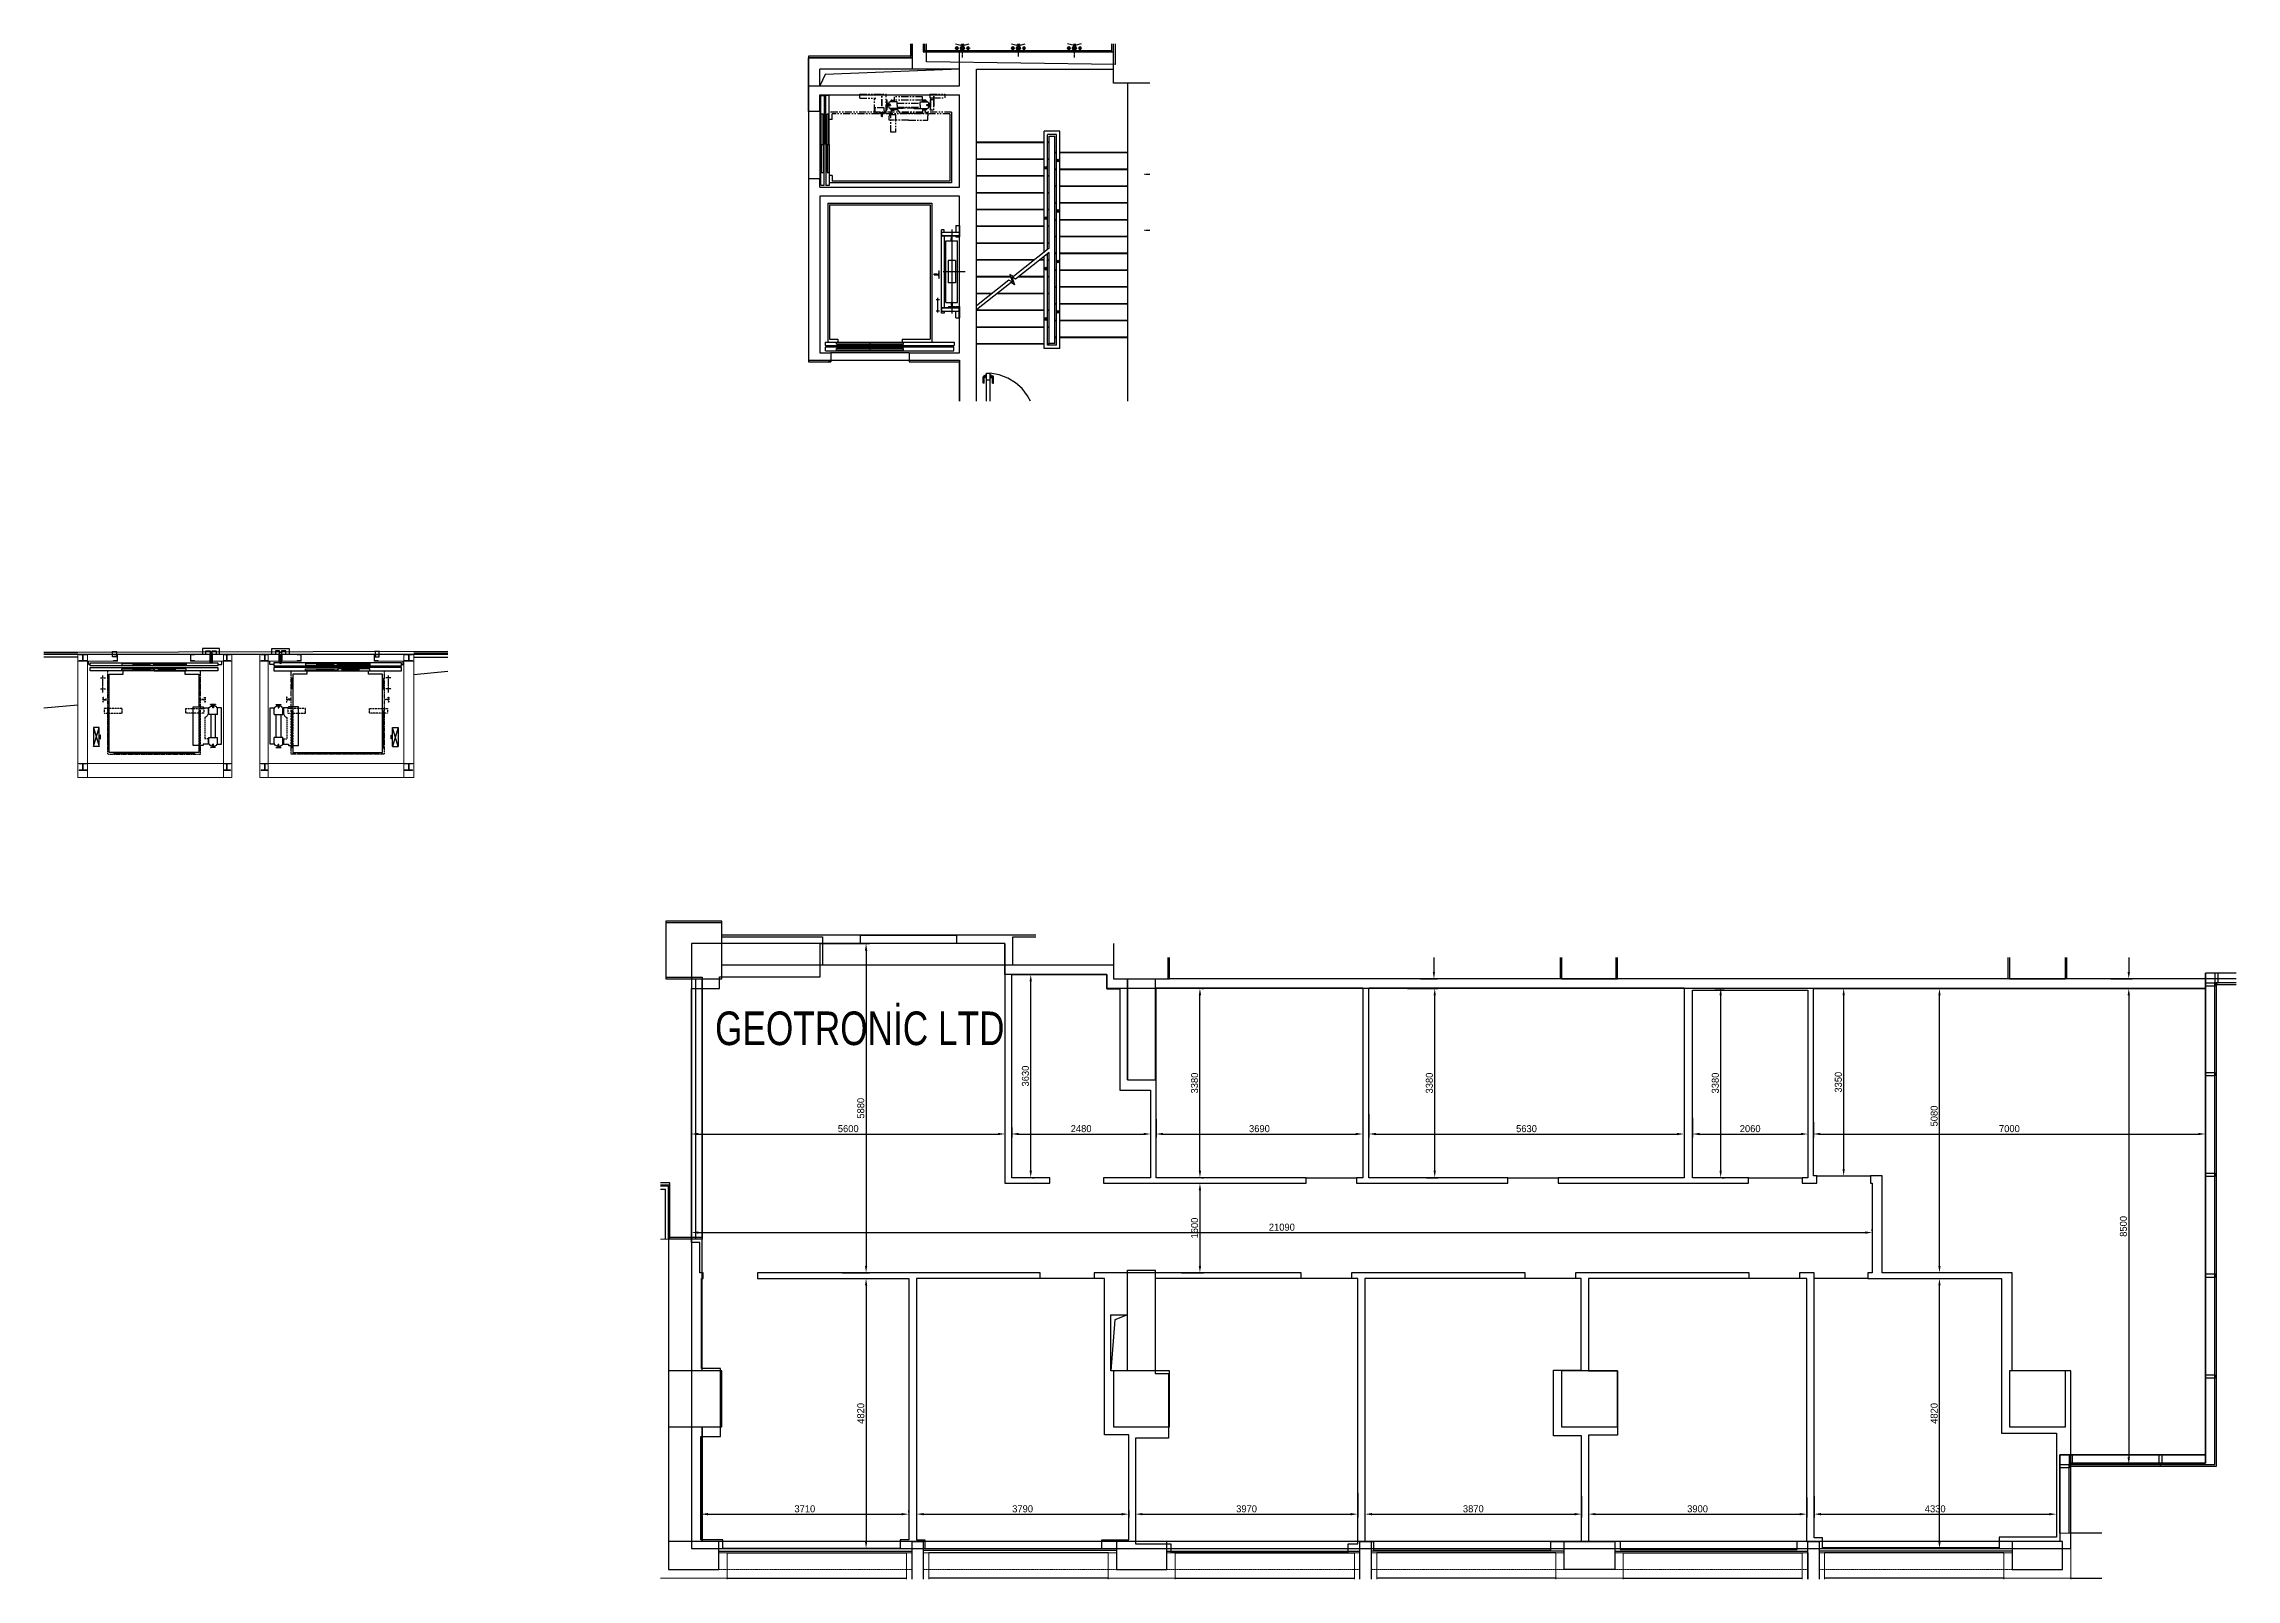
# Model space of a CAD drawing. Header units: millimetres. Extents: x 1372008 to 1411165, y -192331 to -164911.
import ezdxf

# ---------------------------------------------------------------- set-up
doc = ezdxf.new("R2010")
doc.units = ezdxf.units.MM
for name, pattern in [('CENTER2', [1.125, 0.75, -0.125, 0.125, -0.125]), ('DASHDOT2', [12.7, 6.35, -3.175, 0, -3.175]), ('DIVIDE', [1.25, 0.5, -0.25, 0, -0.25, 0, -0.25]), ('HIDDEN', [0.375, 0.25, -0.125]), ('HIDDEN2', [4.7625, 3.175, -1.5875]), ('PHANTOM', [2.5, 1.25, -0.25, 0.25, -0.25, 0.25, -0.25]), ('PHANTOMX2', [127, 63.5, -12.7, 12.7, -12.7, 12.7, -12.7])]:
    doc.linetypes.add(name, pattern=pattern)
for name, color, linetype in [('Baca', 7, 'Continuous'), ('Divar-esas', 7, 'Continuous'), ('Divar-komek', 7, 'Continuous'), ('Kafel', 7, 'Continuous'), ('Lift', 7, 'Continuous'), ('Meheccer', 7, 'Continuous'), ('metal', 7, 'Continuous'), ('OFFICE_BOUNDARY', 3, 'Continuous'), ('Pencere', 7, 'Continuous'), ('Pillekan', 7, 'Continuous'), ('plita 2', 7, 'Continuous'), ('Qapi', 7, 'Continuous'), ('Santexnika', 7, 'Continuous'), ('sutun1', 7, 'Continuous')]:
    doc.layers.add(name, color=color, linetype=linetype)
doc.layers.add('Fasad detali', color=37, linetype='Continuous', lineweight=20)
doc.layers.add('Metalkonstruksiya', color=206, linetype='Continuous', lineweight=9)
for name, color, linetype, lineweight, true_color in [('Guzgu', 165, 'Continuous', 5, 0x385ca8), ('obl. keramogranit', 138, 'Continuous', 18, 0x005252), ('plita', 182, 'Continuous', 5, 0x3a07c5)]:
    doc.layers.add(name, color=color, linetype=linetype, lineweight=lineweight, true_color=true_color)
doc.styles.add('Yazilar', font='txt', dxfattribs={"width": 0.75})

msp = doc.modelspace()

# ---------------------------------------------------------------- texts
at = {"color": 0, "transparency": 16777216, "char_height": 125, "attachment_point": 5, "rotation": 90}
for s, insert in [('3630', (1389540, -183346)), ('3380', (1392562, -183471)), ('3380', (1396755, -183471)), ('3380', (1401863, -183471)), ('3350', (1404060, -183456)), ('5880', (1386599, -183921)), ('5080', (1405771, -184060)), ('1600', (1392562, -186061)), ('8500', (1409152, -186031)), ('4820', (1386599, -189371)), ('4820', (1405771, -189371))]:
    msp.add_mtext(s, dxfattribs=dict(at, insert=insert))
at = {"color": 0, "transparency": 16777216, "char_height": 125, "attachment_point": 5}
for s, insert in [('5600', (1386375, -184286)), ('2480', (1390535, -184286)), ('3690', (1393720, -184286)), ('5630', (1398490, -184286)), ('2060', (1402485, -184286)), ('7000', (1407115, -184286)), ('21090', (1394120, -186046)), ('3710', (1385600, -191075)), ('3790', (1389490, -191075)), ('3970', (1393490, -191075)), ('3870', (1397540, -191075)), ('3900', (1401545, -191075)), ('4330', (1405790, -191075))]:
    msp.add_mtext(s, dxfattribs=dict(at, insert=insert))
at = {"layer": 'Divar-esas', "insert": (1383997, -182193), "char_height": 600, "attachment_point": 1, "style": 'Yazilar'}
msp.add_mtext_dynamic_manual_height_columns('{\\f@Arial Unicode MS|b0|i0|c0|p34;GEOTRONİC LTD}', width=8453.4, gutter_width=250, heights=[-745], dxfattribs=at)

# ---------------------------------------------------------------- linework, layer by layer
at = {"color": 1, "lineweight": 30}
for p, q in [((1385875, -180981), (1383575, -180981)), ((1383575, -180981), (1383575, -191781)), ((1389175, -180981), (1385875, -180981)), ((1389175, -181531), (1389175, -180981)), ((1392090, -181611), (1392090, -181231)), ((1390995, -181531), (1389175, -181531)), ((1390995, -181781), (1390995, -181531)), ((1411165, -181611), (1392090, -181611)), ((1410615, -181781), (1390995, -181781)), ((1410615, -190261), (1410615, -181781)), ((1408215, -191781), (1408215, -190261)), ((1408215, -190261), (1410615, -190261)), ((1383575, -191781), (1408215, -191781))]:
    msp.add_line(p, q, dxfattribs=at)
at = {"color": 18, "lineweight": 30, "true_color": 0x000000}
for p, q in [((1385875, -180981), (1383575, -180981)), ((1383575, -180981), (1383575, -191781)), ((1389175, -180981), (1385875, -180981)), ((1389175, -181531), (1389175, -180981)), ((1392090, -181611), (1392090, -181231)), ((1390995, -181531), (1389175, -181531)), ((1390995, -181781), (1390995, -181531)), ((1411165, -181611), (1392090, -181611)), ((1410615, -181781), (1390995, -181781)), ((1410615, -190261), (1410615, -181781)), ((1408215, -191781), (1408215, -190261)), ((1408215, -190261), (1410615, -190261)), ((1383575, -191781), (1408215, -191781))]:
    msp.add_line(p, q, dxfattribs=at)
at = {"color": 0, "lineweight": -2, "transparency": 16777216}
for p, q in [((1386266, -180981), (1386757, -180981)), ((1386694, -181106), (1386694, -186736)), ((1389635, -185036), (1389635, -181656)), ((1389666, -181531), (1389698, -181531)), ((1396596, -181611), (1396899, -181611)), ((1408927, -181611), (1409309, -181611)), ((1392657, -185036), (1392657, -181906)), ((1392688, -181781), (1392719, -181781)), ((1396364, -181781), (1396913, -181781)), ((1396851, -185036), (1396851, -181906)), ((1401855, -181781), (1402020, -181781)), ((1401958, -185036), (1401958, -181906)), ((1404155, -185006), (1404155, -181906)), ((1404186, -181781), (1404218, -181781)), ((1406183, -181781), (1405803, -181781)), ((1405866, -186736), (1405866, -181906)), ((1408968, -181781), (1409309, -181781)), ((1409247, -181906), (1409247, -190156)), ((1391775, -184037), (1391775, -184444)), ((1395675, -184027), (1395675, -184444)), ((1401305, -184027), (1401305, -184444)), ((1383575, -184082), (1383575, -184444)), ((1383700, -184381), (1389050, -184381)), ((1389175, -184082), (1389175, -184444)), ((1389295, -184263), (1389295, -184444)), ((1389420, -184381), (1391650, -184381)), ((1391875, -184117), (1391875, -184444)), ((1392000, -184381), (1395440, -184381)), ((1395565, -184117), (1395565, -184444)), ((1395800, -184381), (1401180, -184381)), ((1401455, -184091), (1401455, -184444)), ((1401580, -184381), (1403390, -184381)), ((1403515, -184091), (1403515, -184444)), ((1403615, -184168), (1403615, -184444)), ((1403740, -184381), (1410490, -184381)), ((1410615, -184168), (1410615, -184444)), ((1389666, -185161), (1389698, -185161)), ((1392688, -185161), (1392719, -185161)), ((1396706, -185161), (1396913, -185161)), ((1401986, -185161), (1402020, -185161)), ((1404186, -185131), (1404218, -185131)), ((1392490, -185261), (1392719, -185261)), ((1392657, -185386), (1392657, -186736)), ((1383575, -186110), (1383575, -186079)), ((1383700, -186141), (1404540, -186141)), ((1404665, -186110), (1404665, -186079)), ((1386136, -186961), (1386757, -186961)), ((1386266, -186861), (1386757, -186861)), ((1386694, -187086), (1386694, -191656)), ((1392328, -186861), (1392719, -186861)), ((1405386, -186961), (1405928, -186961)), ((1405974, -186861), (1405803, -186861)), ((1405866, -191656), (1405866, -187086)), ((1408606, -190281), (1409309, -190281)), ((1391505, -190787), (1391505, -191233)), ((1395475, -190787), (1395475, -191233)), ((1395605, -190849), (1395605, -191233)), ((1399475, -190849), (1399475, -191233)), ((1399595, -190875), (1399595, -191233)), ((1403495, -190875), (1403495, -191233)), ((1403625, -190849), (1403625, -191233)), ((1407955, -190849), (1407955, -191233)), ((1383745, -191139), (1383745, -191108)), ((1383870, -191170), (1387330, -191170)), ((1387455, -191139), (1387455, -191108)), ((1387595, -191104), (1387595, -191233)), ((1387720, -191170), (1391260, -191170)), ((1391385, -191104), (1391385, -191233)), ((1391630, -191170), (1395350, -191170)), ((1395730, -191170), (1399350, -191170)), ((1399720, -191170), (1403370, -191170)), ((1403750, -191170), (1407830, -191170)), ((1385987, -191781), (1386757, -191781)), ((1405386, -191781), (1405928, -191781))]:
    msp.add_line(p, q, dxfattribs=at)
for p, q in [((1389175, -180981), (1389175, -185261)), ((1392090, -181611), (1392090, -181231)), ((1399090, -181231), (1399090, -181611)), ((1400090, -181611), (1400090, -181231)), ((1407090, -181231), (1407090, -181611)), ((1408140, -181611), (1408140, -181231)), ((1399090, -181611), (1392090, -181611)), ((1407090, -181611), (1400090, -181611)), ((1410820, -181611), (1408140, -181611)), ((1411165, -181611), (1410820, -181611)), ((1389975, -185261), (1389975, -185161)), ((1389175, -185261), (1389975, -185261))]:
    msp.add_line(p, q)
at = {"color": 18, "lineweight": -3, "true_color": 0x000000}
for p, q in [((1392090, -181611), (1392090, -181231)), ((1411165, -181611), (1392090, -181611))]:
    msp.add_line(p, q, dxfattribs=at)
at = {"color": 18, "true_color": 0x000000}
for p, q in [((1392090, -181611), (1392090, -181231)), ((1399090, -181231), (1399090, -181611)), ((1400090, -181611), (1400090, -181231)), ((1407090, -181231), (1407090, -181611)), ((1408140, -181611), (1408140, -181231)), ((1399090, -181611), (1392090, -181611)), ((1407090, -181611), (1400090, -181611)), ((1410820, -181611), (1408140, -181611)), ((1411165, -181611), (1410820, -181611))]:
    msp.add_line(p, q, dxfattribs=at)
at = {"color": 0, "lineweight": -2}
for p, q in [((1396837, -181231), (1396837, -181486)), ((1409247, -181231), (1409247, -181486))]:
    msp.add_line(p, q, dxfattribs=at)
for points in [[(1383785, -186961), (1383785, -186861), (1383725, -186861), (1383725, -186321), (1383575, -186321), (1383575, -181781), (1384075, -181781), (1384075, -181571), (1385875, -181571), (1385875, -180981), (1386595, -180981), (1386595, -180831), (1388315, -180831)], [(1388315, -180981), (1388315, -180831)], [(1389175, -180981), (1388315, -180981)], [(1389975, -185161), (1389295, -185161), (1389295, -181531), (1390995, -181531), (1390995, -181791), (1391225, -181791), (1391225, -183601), (1391775, -183601), (1391775, -185161), (1390935, -185161)], [(1394555, -185161), (1391875, -185161), (1391875, -181771), (1395565, -181771), (1395565, -185161), (1395455, -185161)], [(1398155, -185161), (1395675, -185161), (1395675, -181771), (1401305, -181771), (1401305, -185161), (1399055, -185161)], [(1402455, -185161), (1401455, -185161), (1401455, -181811), (1403515, -181811), (1403515, -185161), (1403415, -185161)], [(1403675, -185131), (1403615, -185131), (1403615, -181781), (1410615, -181781), (1410615, -190261), (1408215, -190261), (1408215, -188611), (1407165, -188611), (1407165, -186861), (1404845, -186861), (1404845, -185131), (1404635, -185131)], [(1390935, -185161), (1390935, -185261), (1394555, -185261), (1394555, -185161), (1395455, -185161), (1395455, -185261), (1398155, -185261), (1398155, -185161), (1399055, -185161), (1399055, -185261), (1402455, -185261), (1402455, -185161), (1403415, -185161), (1403415, -185261), (1403675, -185261), (1403675, -185131), (1404635, -185131), (1404635, -185261), (1404665, -185261), (1404665, -186861), (1404585, -186861), (1404585, -186961), (1403625, -186961), (1403625, -186861), (1403365, -186861), (1403365, -186961), (1402465, -186961), (1402465, -186861), (1399365, -186861), (1399365, -186961), (1398465, -186961), (1398465, -186861), (1395365, -186861), (1395365, -186961), (1394465, -186961), (1394465, -186861), (1390765, -186861), (1390765, -186961), (1389805, -186961), (1389805, -186861), (1384755, -186861), (1384755, -186961)], [(1384755, -186961), (1387455, -186961), (1387455, -191631), (1387305, -191631), (1387305, -191781), (1384135, -191781), (1384135, -191631), (1383745, -191631), (1383745, -189781), (1384095, -189781), (1384095, -188571), (1383755, -188571), (1383755, -186961), (1383785, -186961)], [(1389805, -186961), (1387595, -186961), (1387595, -191631), (1387745, -191631), (1387745, -191781), (1390905, -191781), (1390905, -191631), (1391385, -191631), (1391385, -189751), (1390955, -189751), (1390955, -186961), (1390765, -186961)], [(1392095, -188661), (1392095, -189811), (1391505, -189811), (1391505, -191701), (1392135, -191701), (1392135, -191851), (1395305, -191851), (1395305, -191701), (1395475, -191701), (1395475, -186961), (1395365, -186961)], [(1394465, -186961), (1391855, -186961), (1391855, -188661), (1392095, -188661)], [(1398465, -186961), (1395605, -186961), (1395605, -191661), (1395755, -191661), (1395755, -191811), (1398925, -191811), (1398925, -191661), (1399475, -191661), (1399475, -189771), (1398975, -189771), (1398975, -188601), (1399465, -188601), (1399465, -186961), (1398465, -186961)], [(1402465, -186961), (1399595, -186961), (1399595, -188611), (1400115, -188611), (1400115, -189761), (1399595, -189761), (1399595, -191651), (1400165, -191651), (1400165, -191801), (1403325, -191801), (1403325, -191651), (1403495, -191651), (1403495, -186961), (1403365, -186961)], [(1406975, -186961), (1406975, -189721), (1407955, -189721), (1407955, -191581), (1406935, -191581), (1406935, -191771), (1403775, -191771), (1403775, -191591), (1403625, -191591), (1403625, -186961)], [(1404585, -186961), (1406975, -186961)]]:
    msp.add_lwpolyline(points)
at = {"color": 0, "transparency": 16777216}
for points in [[(1386673, -181106), (1386715, -181106), (1386694, -180981)], [(1389614, -181656), (1389656, -181656), (1389635, -181531)], [(1396816, -181486), (1396857, -181486), (1396837, -181611)], [(1409226, -181486), (1409268, -181486), (1409247, -181611)], [(1392636, -181906), (1392678, -181906), (1392657, -181781)], [(1396830, -181906), (1396871, -181906), (1396851, -181781)], [(1401937, -181906), (1401979, -181906), (1401958, -181781)], [(1404134, -181906), (1404176, -181906), (1404155, -181781)], [(1405845, -181906), (1405887, -181906), (1405866, -181781)], [(1409226, -181906), (1409268, -181906), (1409247, -181781)], [(1383700, -184360), (1383700, -184402), (1383575, -184381)], [(1389050, -184360), (1389050, -184402), (1389175, -184381)], [(1389420, -184360), (1389420, -184402), (1389295, -184381)], [(1391650, -184360), (1391650, -184402), (1391775, -184381)], [(1392000, -184360), (1392000, -184402), (1391875, -184381)], [(1395440, -184360), (1395440, -184402), (1395565, -184381)], [(1395800, -184360), (1395800, -184402), (1395675, -184381)], [(1401180, -184360), (1401180, -184402), (1401305, -184381)], [(1401580, -184360), (1401580, -184402), (1401455, -184381)], [(1403390, -184360), (1403390, -184402), (1403515, -184381)], [(1403740, -184360), (1403740, -184402), (1403615, -184381)], [(1410490, -184360), (1410490, -184402), (1410615, -184381)], [(1389614, -185036), (1389656, -185036), (1389635, -185161)], [(1392636, -185036), (1392678, -185036), (1392657, -185161)], [(1396830, -185036), (1396871, -185036), (1396851, -185161)], [(1401937, -185036), (1401979, -185036), (1401958, -185161)], [(1404134, -185006), (1404176, -185006), (1404155, -185131)], [(1392636, -185386), (1392678, -185386), (1392657, -185261)], [(1383700, -186120), (1383700, -186162), (1383575, -186141)], [(1404540, -186120), (1404540, -186162), (1404665, -186141)], [(1386673, -186736), (1386715, -186736), (1386694, -186861)], [(1392636, -186736), (1392678, -186736), (1392657, -186861)], [(1405845, -186736), (1405887, -186736), (1405866, -186861)], [(1386673, -187086), (1386715, -187086), (1386694, -186961)], [(1405845, -187086), (1405887, -187086), (1405866, -186961)], [(1409226, -190156), (1409268, -190156), (1409247, -190281)], [(1383870, -191150), (1383870, -191191), (1383745, -191170)], [(1387330, -191150), (1387330, -191191), (1387455, -191170)], [(1387720, -191150), (1387720, -191191), (1387595, -191170)], [(1391260, -191150), (1391260, -191191), (1391385, -191170)], [(1391630, -191150), (1391630, -191191), (1391505, -191170)], [(1395350, -191150), (1395350, -191191), (1395475, -191170)], [(1395730, -191150), (1395730, -191191), (1395605, -191170)], [(1399350, -191150), (1399350, -191191), (1399475, -191170)], [(1399720, -191150), (1399720, -191191), (1399595, -191170)], [(1403370, -191150), (1403370, -191191), (1403495, -191170)], [(1403750, -191150), (1403750, -191191), (1403625, -191170)], [(1407830, -191150), (1407830, -191191), (1407955, -191170)], [(1386673, -191656), (1386715, -191656), (1386694, -191781)], [(1405845, -191656), (1405887, -191656), (1405866, -191781)]]:
    msp.add_solid(points, dxfattribs=at)
at = {"layer": 'Baca'}
for p, q in [((1379223, -176123), (1378615, -176179)), ((1372615, -176723), (1372008, -176778))]:
    msp.add_line(p, q, dxfattribs=at)
for points in [[(1388365, -165361), (1385961, -165459), (1385865, -165661)], [(1388365, -165361), (1385961, -165459), (1385865, -165661)], [(1391365, -187611), (1391137, -187697), (1391065, -188611)]]:
    msp.add_lwpolyline(points, dxfattribs=at)
at = {"layer": 'Divar-esas'}
for p, q in [((1385665, -165661), (1385665, -165161)), ((1385665, -165161), (1387515, -165161)), ((1388365, -165361), (1385865, -165361)), ((1385865, -165661), (1385865, -165361)), ((1403515, -191861), (1403515, -192331)), ((1403715, -191861), (1403715, -192331))]:
    msp.add_line(p, q, dxfattribs=at)
at = {"layer": 'Divar-komek'}
for p, q in [((1387515, -165161), (1385665, -165161)), ((1385665, -165661), (1385665, -165161)), ((1387515, -164911), (1387515, -165358)), ((1387515, -164911), (1387515, -165161)), ((1387715, -164911), (1387715, -165061)), ((1387715, -164911), (1387715, -165061)), ((1388365, -165061), (1387715, -165061)), ((1388365, -165061), (1387715, -165061)), ((1388365, -165361), (1385865, -165361)), ((1385865, -165661), (1385865, -165361)), ((1408765, -191511), (1408215, -191511)), ((1408765, -191511), (1408215, -191511)), ((1408765, -191511), (1408215, -191511)), ((1384215, -192311), (1387415, -192311)), ((1391015, -192311), (1387815, -192311)), ((1392215, -192311), (1395415, -192311)), ((1399015, -192311), (1395815, -192311)), ((1400215, -192311), (1403415, -192311)), ((1407015, -192311), (1403815, -192311)), ((1408215, -192311), (1408765, -192311)), ((1408215, -192311), (1408765, -192311)), ((1408215, -192311), (1408765, -192311))]:
    msp.add_line(p, q, dxfattribs=at)
at = {"layer": 'Fasad detali'}
for p, q in [((1384215, -192331), (1384215, -192311)), ((1391015, -192331), (1391015, -192311)), ((1392215, -192331), (1392215, -192311)), ((1399015, -192331), (1399015, -192311)), ((1400215, -192331), (1400215, -192311)), ((1407015, -192331), (1407015, -192311)), ((1408215, -192331), (1408215, -192311))]:
    msp.add_line(p, q, dxfattribs=at)
at = {"layer": 'Guzgu'}
msp.add_line((1391085, -165031), (1387745, -165031), dxfattribs=at)
at = {"layer": 'Kafel'}
for p, q in [((1387495, -165161), (1387495, -164911)), ((1387745, -165061), (1387745, -164911)), ((1391085, -165061), (1391085, -164911))]:
    msp.add_line(p, q, dxfattribs=at)
at = {"layer": 'Lift'}
for p, q in [((1385885, -165836), (1385945, -165836)), ((1385885, -167436), (1385885, -165836)), ((1385945, -165836), (1385945, -166711)), ((1386035, -165831), (1385975, -165831)), ((1385975, -166711), (1385975, -165831)), ((1386035, -166711), (1386035, -165831)), ((1386581, -165881), (1386581, -165811)), ((1385894, -166711), (1385894, -166161)), ((1385894, -166161), (1385926, -166161)), ((1385926, -166711), (1385926, -166161)), ((1385999, -166161), (1386031, -166161)), ((1385999, -166711), (1385999, -166161)), ((1386031, -166711), (1386031, -166161)), ((1386090, -166261), (1386035, -166261)), ((1386090, -166261), (1386090, -166161)), ((1388190, -166161), (1388190, -167361)), ((1388220, -166130), (1388220, -167392)), ((1385894, -166711), (1385894, -167211)), ((1385894, -166711), (1385926, -166711)), ((1385926, -166711), (1385926, -167211)), ((1385945, -167436), (1385945, -166711)), ((1385975, -166711), (1385975, -167441)), ((1385999, -166711), (1386031, -166711)), ((1385999, -166711), (1385999, -167211)), ((1386031, -166711), (1386031, -167211)), ((1386035, -166711), (1386035, -167441)), ((1385885, -167436), (1385945, -167436)), ((1385894, -167211), (1385926, -167211)), ((1386035, -167441), (1385975, -167441)), ((1385999, -167211), (1386031, -167211)), ((1386090, -167261), (1386035, -167261)), ((1388220, -167392), (1386035, -167392)), ((1386090, -167261), (1386090, -167361)), ((1388190, -167361), (1386090, -167361)), ((1386009, -167756), (1386009, -170241)), ((1386009, -167756), (1387871, -167756)), ((1386040, -167786), (1386040, -170186)), ((1386040, -167786), (1387840, -167786)), ((1387840, -167786), (1387840, -170186)), ((1387871, -167756), (1387871, -170241)), ((1388089, -168234), (1388039, -168234)), ((1388039, -169724), (1388039, -168234)), ((1388042, -169724), (1388042, -168234)), ((1388049, -168275), (1388355, -168275)), ((1388049, -168340), (1388049, -168275)), ((1388049, -168334), (1388355, -168334)), ((1388049, -168340), (1388355, -168340)), ((1388089, -168275), (1388089, -168234)), ((1388089, -168340), (1388089, -169618)), ((1388161, -168340), (1388288, -168340)), ((1388161, -168344), (1388161, -168340)), ((1388213, -168351), (1388164, -168348)), ((1388219, -168380), (1388219, -168358)), ((1388224, -168229), (1388224, -169729)), ((1388229, -168380), (1388229, -168358)), ((1388284, -168348), (1388236, -168351)), ((1388288, -168344), (1388288, -168340)), ((1388300, -168155), (1388300, -168275)), ((1388300, -168155), (1388365, -168155)), ((1388300, -168340), (1388300, -168355)), ((1388300, -168355), (1388365, -168355)), ((1388355, -168275), (1388355, -168340)), ((1388359, -168155), (1388359, -168355)), ((1388365, -168155), (1388365, -168355)), ((1388119, -168429), (1388329, -168429)), ((1388119, -169529), (1388119, -168429)), ((1388216, -168428), (1388216, -168385)), ((1388217, -168429), (1388216, -168428)), ((1388231, -168429), (1388217, -168429)), ((1388231, -168429), (1388217, -168429)), ((1388231, -168429), (1388232, -168428)), ((1388232, -168428), (1388232, -168385)), ((1388329, -169529), (1388329, -168429)), ((1387910, -169022), (1387911, -169021)), ((1387910, -169022), (1387910, -169036)), ((1387910, -169022), (1387910, -169036)), ((1387910, -169036), (1387910, -169022)), ((1387910, -169036), (1387911, -169037)), ((1387911, -169021), (1387955, -169021)), ((1387911, -169037), (1387955, -169037)), ((1387959, -169024), (1387981, -169024)), ((1387959, -169034), (1387981, -169034)), ((1387991, -168969), (1387988, -169018)), ((1387988, -169041), (1387991, -169089)), ((1387995, -168966), (1387999, -168966)), ((1387995, -169093), (1387999, -169093)), ((1387999, -169093), (1387999, -168966)), ((1388069, -168979), (1388465, -168979)), ((1388158, -168779), (1388158, -169179)), ((1388291, -168779), (1388158, -168779)), ((1388291, -168779), (1388291, -169179)), ((1387945, -169479), (1388005, -169479)), ((1387975, -169709), (1387975, -169449)), ((1388119, -169529), (1388329, -169529)), ((1388291, -169179), (1388158, -169179)), ((1388217, -169529), (1388216, -169530)), ((1388216, -169530), (1388216, -169574)), ((1388231, -169529), (1388217, -169529)), ((1388231, -169529), (1388217, -169529)), ((1388231, -169529), (1388232, -169530)), ((1388232, -169530), (1388232, -169574)), ((1387945, -169679), (1388005, -169679)), ((1388089, -169724), (1388039, -169724)), ((1388049, -169683), (1388049, -169618)), ((1388049, -169618), (1388355, -169618)), ((1388049, -169624), (1388355, -169624)), ((1388049, -169683), (1388355, -169683)), ((1388089, -169683), (1388089, -169724)), ((1388161, -169614), (1388161, -169618)), ((1388161, -169618), (1388288, -169618)), ((1388213, -169607), (1388164, -169610)), ((1388219, -169578), (1388219, -169600)), ((1388229, -169578), (1388229, -169600)), ((1388284, -169610), (1388236, -169607)), ((1388288, -169614), (1388288, -169618)), ((1388300, -169603), (1388365, -169603)), ((1388300, -169618), (1388300, -169603)), ((1388300, -169803), (1388300, -169683)), ((1388300, -169803), (1388365, -169803)), ((1388355, -169683), (1388355, -169618)), ((1388359, -169803), (1388359, -169603)), ((1388365, -169603), (1388365, -169803)), ((1385965, -170241), (1385965, -170301)), ((1385965, -170241), (1388265, -170241)), ((1385965, -170301), (1388265, -170301)), ((1385970, -170391), (1385970, -170331)), ((1388260, -170331), (1385970, -170331)), ((1386040, -170186), (1386190, -170186)), ((1386165, -170277), (1386165, -170245)), ((1386165, -170245), (1387365, -170245)), ((1386165, -170277), (1387365, -170277)), ((1386190, -170186), (1386190, -170241)), ((1386765, -170277), (1386765, -170245)), ((1387340, -170186), (1387840, -170186)), ((1387340, -170186), (1387340, -170241)), ((1387365, -170277), (1387365, -170245)), ((1388260, -170391), (1388260, -170331)), ((1388265, -170241), (1388265, -170301)), ((1385970, -170391), (1388260, -170391)), ((1387365, -170350), (1386165, -170350)), ((1386165, -170382), (1386165, -170350)), ((1387365, -170382), (1386165, -170382)), ((1386765, -170382), (1386765, -170350)), ((1387365, -170382), (1387365, -170350)), ((1373226, -175764), (1373314, -175764)), ((1374977, -175783), (1375012, -175783)), ((1374995, -175811), (1374995, -175936)), ((1376253, -175783), (1376218, -175783)), ((1376236, -175811), (1376236, -175936)), ((1378004, -175764), (1377916, -175764)), ((1372808, -175994), (1372808, -175936)), ((1372835, -175994), (1372808, -175994)), ((1373599, -175975), (1373599, -176007)), ((1373599, -175989), (1373899, -175989)), ((1373599, -175991), (1373899, -175991)), ((1373599, -175994), (1373899, -175994)), ((1373599, -176075), (1373599, -176107)), ((1373599, -176089), (1373899, -176089)), ((1373599, -176091), (1373899, -176091)), ((1373599, -176094), (1373899, -176094)), ((1373899, -175975), (1373899, -176007)), ((1373899, -176075), (1373899, -176107)), ((1374051, -175975), (1374051, -176007)), ((1374351, -175989), (1374051, -175989)), ((1374051, -175991), (1374351, -175991)), ((1374351, -175994), (1374051, -175994)), ((1374051, -176075), (1374051, -176107)), ((1374351, -176089), (1374051, -176089)), ((1374051, -176091), (1374351, -176091)), ((1374351, -176094), (1374051, -176094)), ((1374351, -175975), (1374351, -176007)), ((1374351, -176075), (1374351, -176107)), ((1374976, -175960), (1374976, -175936)), ((1375014, -175960), (1375014, -175936)), ((1376216, -175960), (1376216, -175936)), ((1376254, -175960), (1376254, -175936)), ((1376879, -175975), (1376879, -176007)), ((1376879, -175989), (1377179, -175989)), ((1377179, -175991), (1376879, -175991)), ((1376879, -175994), (1377179, -175994)), ((1376879, -176075), (1376879, -176107)), ((1376879, -176089), (1377179, -176089)), ((1377179, -176091), (1376879, -176091)), ((1376879, -176094), (1377179, -176094)), ((1377179, -175975), (1377179, -176007)), ((1377179, -176075), (1377179, -176107)), ((1377331, -175975), (1377331, -176007)), ((1377631, -175989), (1377331, -175989)), ((1377631, -175991), (1377331, -175991)), ((1377631, -175994), (1377331, -175994)), ((1377331, -176075), (1377331, -176107)), ((1377631, -176089), (1377331, -176089)), ((1377631, -176091), (1377331, -176091)), ((1377631, -176094), (1377331, -176094)), ((1377631, -175975), (1377631, -176007)), ((1377631, -176075), (1377631, -176107)), ((1378395, -175994), (1378423, -175994)), ((1378423, -175994), (1378423, -175936)), ((1373175, -176246), (1373144, -176246)), ((1373175, -176430), (1373144, -176430)), ((1373155, -176246), (1373155, -176430)), ((1373160, -176246), (1373160, -176430)), ((1373165, -176246), (1373165, -176430)), ((1374775, -176246), (1374806, -176246)), ((1374775, -176430), (1374806, -176430)), ((1374786, -176246), (1374786, -176430)), ((1374791, -176246), (1374791, -176430)), ((1374796, -176246), (1374796, -176430)), ((1376455, -176246), (1376424, -176246)), ((1376455, -176430), (1376424, -176430)), ((1376435, -176246), (1376435, -176430)), ((1376440, -176246), (1376440, -176430)), ((1376445, -176246), (1376445, -176430)), ((1378055, -176246), (1378086, -176246)), ((1378055, -176430), (1378086, -176430)), ((1378066, -176246), (1378066, -176430)), ((1378071, -176246), (1378071, -176430)), ((1378076, -176246), (1378076, -176430)), ((1373175, -176826), (1373144, -176826)), ((1373155, -176826), (1373155, -177486)), ((1373160, -176826), (1373160, -177486)), ((1373165, -176826), (1373165, -177486)), ((1374775, -176826), (1374806, -176826)), ((1374786, -176826), (1374786, -177486)), ((1374791, -176826), (1374791, -177486)), ((1374796, -176826), (1374796, -177486)), ((1376455, -176826), (1376424, -176826)), ((1376435, -176826), (1376435, -177486)), ((1376440, -176826), (1376440, -177486)), ((1376445, -176826), (1376445, -177486)), ((1378055, -176826), (1378086, -176826)), ((1378066, -176826), (1378066, -177486)), ((1378071, -176826), (1378071, -177486)), ((1378076, -176826), (1378076, -177486)), ((1373175, -177486), (1373144, -177486)), ((1373255, -177566), (1373255, -177596)), ((1373255, -177576), (1374695, -177576)), ((1373255, -177581), (1374695, -177581)), ((1373255, -177586), (1374695, -177586)), ((1374695, -177566), (1374695, -177596)), ((1374775, -177486), (1374806, -177486)), ((1376455, -177486), (1376424, -177486)), ((1376535, -177566), (1376535, -177596)), ((1377975, -177576), (1376535, -177576)), ((1377975, -177581), (1376535, -177581)), ((1377975, -177586), (1376535, -177586)), ((1377975, -177566), (1377975, -177596)), ((1378055, -177486), (1378086, -177486))]:
    msp.add_line(p, q, dxfattribs=at)
at = {"layer": 'Lift', "linetype": 'PHANTOMX2', "ltscale": 2}
for p, q in [((1386581, -165811), (1387051, -165811)), ((1386581, -165881), (1386856, -165881)), ((1386846, -165891), (1386856, -165891)), ((1386846, -166119), (1386846, -165891)), ((1386973, -166024), (1386973, -165811)), ((1386983, -166024), (1386983, -165811)), ((1387051, -166119), (1387051, -165811)), ((1387051, -165913), (1387066, -165913)), ((1387062, -165913), (1387062, -166098)), ((1387066, -166098), (1387066, -165913)), ((1387066, -166005), (1387066, -165961)), ((1387066, -165961), (1387067, -165961)), ((1387066, -166005), (1387066, -166050)), ((1387075, -165968), (1387077, -165997)), ((1387075, -166042), (1387077, -166014)), ((1387091, -166001), (1387082, -166001)), ((1387091, -166009), (1387082, -166009)), ((1387095, -165997), (1387091, -166001)), ((1387095, -166013), (1387091, -166009)), ((1387098, -165981), (1387093, -165981)), ((1387093, -165987), (1387093, -165981)), ((1387096, -165987), (1387093, -165987)), ((1387099, -166024), (1387094, -166024)), ((1387094, -166030), (1387094, -166024)), ((1387127, -165997), (1387095, -165997)), ((1387127, -166013), (1387095, -166013)), ((1387096, -165987), (1387096, -165997)), ((1387129, -165997), (1387096, -165997)), ((1387098, -165965), (1387128, -165935)), ((1387098, -165965), (1387098, -165981)), ((1387129, -166014), (1387099, -166014)), ((1387099, -166020), (1387099, -166014)), ((1387099, -166024), (1387099, -166020)), ((1387248, -165948), (1387105, -165948)), ((1387105, -165958), (1387105, -165948)), ((1387127, -165997), (1387128, -165998)), ((1387127, -166013), (1387128, -166012)), ((1387208, -165935), (1387128, -165935)), ((1387128, -166005), (1387128, -165998)), ((1387128, -166005), (1387128, -166012)), ((1387129, -166014), (1387129, -165997)), ((1387138, -165935), (1387138, -165930)), ((1387153, -165915), (1387198, -165915)), ((1387198, -165915), (1387198, -165921)), ((1387203, -165921), (1387198, -165921)), ((1387703, -165855), (1387203, -165855)), ((1387203, -165921), (1387203, -165855)), ((1387703, -165915), (1387203, -165915)), ((1387203, -165921), (1387203, -165915)), ((1387208, -165935), (1387208, -165948)), ((1387248, -166005), (1387248, -165948)), ((1387248, -165968), (1387658, -165968)), ((1387248, -166005), (1387248, -166063)), ((1387658, -166005), (1387658, -165948)), ((1387658, -165948), (1387801, -165948)), ((1387658, -166005), (1387658, -166063)), ((1387698, -165935), (1387698, -165948)), ((1387698, -165935), (1387778, -165935)), ((1387703, -165921), (1387703, -165855)), ((1387703, -165921), (1387703, -165915)), ((1387703, -165921), (1387708, -165921)), ((1387708, -165915), (1387708, -165921)), ((1387753, -165915), (1387708, -165915)), ((1387768, -165935), (1387768, -165930)), ((1387777, -165997), (1387810, -165997)), ((1387777, -166014), (1387777, -165997)), ((1387777, -166014), (1387807, -166014)), ((1387808, -165965), (1387778, -165935)), ((1387779, -165997), (1387778, -165998)), ((1387778, -166005), (1387778, -165998)), ((1387778, -166005), (1387778, -166012)), ((1387779, -166013), (1387778, -166012)), ((1387779, -165997), (1387812, -165997)), ((1387779, -166013), (1387812, -166013)), ((1387801, -165958), (1387801, -165948)), ((1387807, -166020), (1387807, -166014)), ((1387807, -166024), (1387807, -166020)), ((1387807, -166024), (1387812, -166024)), ((1387808, -165965), (1387808, -165981)), ((1387808, -165981), (1387813, -165981)), ((1387810, -165987), (1387810, -165997)), ((1387810, -165987), (1387813, -165987)), ((1387812, -165997), (1387816, -166001)), ((1387812, -166013), (1387816, -166009)), ((1387812, -166030), (1387812, -166024)), ((1387813, -165987), (1387813, -165981)), ((1387816, -166001), (1387824, -166001)), ((1387816, -166009), (1387824, -166009)), ((1387832, -165968), (1387829, -165997)), ((1387832, -166042), (1387829, -166014)), ((1387835, -165811), (1387835, -165876)), ((1387835, -165811), (1388100, -165811)), ((1387835, -165876), (1387845, -165876)), ((1387840, -165913), (1387840, -166098)), ((1387845, -165913), (1387840, -165913)), ((1387840, -166005), (1387840, -165961)), ((1387840, -165961), (1387840, -165961)), ((1387840, -166005), (1387840, -166050)), ((1387845, -165876), (1387845, -165913)), ((1387845, -165876), (1387895, -165876)), ((1387845, -166098), (1387845, -165913)), ((1387895, -165913), (1387845, -165913)), ((1387845, -165913), (1387845, -166095)), ((1387895, -165876), (1388100, -165876)), ((1387895, -165896), (1387895, -165913)), ((1387900, -165913), (1387895, -165913)), ((1387900, -165913), (1387900, -166098)), ((1387903, -166024), (1387903, -165811)), ((1387905, -165886), (1387910, -165886)), ((1387910, -165876), (1387910, -165886)), ((1387913, -166024), (1387913, -165811)), ((1388100, -165811), (1388100, -165876)), ((1388220, -166130), (1386035, -166130)), ((1388190, -166161), (1386090, -166161)), ((1386846, -166119), (1386858, -166119)), ((1387018, -166054), (1386858, -166054)), ((1386858, -166149), (1386858, -166054)), ((1387053, -166145), (1386858, -166145)), ((1387053, -166149), (1386858, -166149)), ((1386978, -166149), (1386934, -166149)), ((1386934, -166149), (1386934, -166150)), ((1386941, -166158), (1386970, -166160)), ((1386970, -166178), (1386974, -166174)), ((1386970, -166210), (1386970, -166178)), ((1386970, -166210), (1386971, -166211)), ((1386978, -166211), (1386971, -166211)), ((1386974, -166174), (1386974, -166165)), ((1386978, -166149), (1387023, -166149)), ((1386978, -166211), (1386985, -166211)), ((1386982, -166174), (1386982, -166165)), ((1386986, -166178), (1386982, -166174)), ((1386986, -166210), (1386985, -166211)), ((1386986, -166210), (1386986, -166178)), ((1387015, -166158), (1386987, -166160)), ((1387018, -166112), (1387018, -166054)), ((1387023, -166149), (1387023, -166150)), ((1387053, -166119), (1387025, -166119)), ((1387026, -166119), (1387051, -166119)), ((1387051, -166098), (1387066, -166098)), ((1387053, -166149), (1387053, -166119)), ((1387066, -166050), (1387067, -166050)), ((1387098, -166030), (1387094, -166030)), ((1387098, -166030), (1387098, -166045)), ((1387098, -166045), (1387128, -166075)), ((1387105, -166052), (1387105, -166063)), ((1387248, -166063), (1387105, -166063)), ((1387111, -166197), (1387108, -166197)), ((1387108, -166274), (1387108, -166197)), ((1387111, -166274), (1387108, -166274)), ((1387111, -166154), (1387111, -166179)), ((1387111, -166154), (1387121, -166154)), ((1387111, -166179), (1387111, -166197)), ((1387111, -166274), (1387111, -166277)), ((1387453, -166277), (1387111, -166277)), ((1387208, -166075), (1387128, -166075)), ((1387148, -166139), (1387136, -166139)), ((1387138, -166080), (1387138, -166075)), ((1387148, -166139), (1387148, -166082)), ((1387153, -166077), (1387157, -166077)), ((1387153, -166095), (1387198, -166095)), ((1387157, -166073), (1387157, -166077)), ((1387157, -166073), (1387241, -166073)), ((1387261, -166089), (1387198, -166089)), ((1387198, -166089), (1387198, -166095)), ((1387208, -166063), (1387208, -166075)), ((1387241, -166069), (1387242, -166068)), ((1387241, -166073), (1387241, -166069)), ((1387358, -166068), (1387242, -166068)), ((1387248, -166043), (1387658, -166043)), ((1387308, -166155), (1387261, -166089)), ((1387703, -166155), (1387308, -166155)), ((1387548, -166060), (1387358, -166060)), ((1387358, -166068), (1387358, -166060)), ((1387453, -166277), (1387795, -166277)), ((1387548, -166068), (1387548, -166060)), ((1387548, -166068), (1387665, -166068)), ((1387658, -166063), (1387801, -166063)), ((1387665, -166069), (1387665, -166068)), ((1387665, -166073), (1387665, -166069)), ((1387749, -166073), (1387665, -166073)), ((1387698, -166063), (1387698, -166075)), ((1387698, -166075), (1387778, -166075)), ((1387703, -166089), (1387703, -166155)), ((1387708, -166089), (1387703, -166089)), ((1387708, -166089), (1387708, -166095)), ((1387753, -166095), (1387708, -166095)), ((1387749, -166073), (1387749, -166077)), ((1387753, -166077), (1387749, -166077)), ((1387758, -166139), (1387758, -166082)), ((1387758, -166139), (1387771, -166139)), ((1387768, -166080), (1387768, -166075)), ((1387808, -166045), (1387778, -166075)), ((1387795, -166154), (1387786, -166154)), ((1387795, -166154), (1387795, -166179)), ((1387795, -166179), (1387795, -166197)), ((1387795, -166197), (1387798, -166197)), ((1387795, -166274), (1387795, -166277)), ((1387795, -166274), (1387798, -166274)), ((1387798, -166274), (1387798, -166197)), ((1387801, -166052), (1387801, -166063)), ((1387808, -166030), (1387808, -166045)), ((1387808, -166030), (1387812, -166030)), ((1387840, -166050), (1387840, -166050)), ((1387900, -166098), (1387840, -166098))]:
    msp.add_line(p, q, dxfattribs=at)
at = {"layer": 'Lift', "linetype": 'CENTER2'}
for p, q in [((1375020, -175936), (1374970, -175811)), ((1374970, -175936), (1375020, -175811)), ((1376210, -175936), (1376260, -175811)), ((1376260, -175936), (1376210, -175811)), ((1373064, -176494), (1373064, -176191)), ((1378166, -176494), (1378166, -176191)), ((1373017, -176231), (1373112, -176231)), ((1373017, -176431), (1373112, -176431)), ((1378214, -176231), (1378119, -176231)), ((1378214, -176431), (1378119, -176431))]:
    msp.add_line(p, q, dxfattribs=at)
at = {"layer": 'Lift', "linetype": 'HIDDEN', "ltscale": 10}
for p, q in [((1374976, -175936), (1374976, -175811)), ((1375014, -175936), (1375014, -175811)), ((1376216, -175936), (1376216, -175811)), ((1376254, -175936), (1376254, -175811))]:
    msp.add_line(p, q, dxfattribs=at)
at = {"layer": 'Lift', "linetype": 'Continuous'}
for p, q in [((1373175, -177566), (1373175, -176166)), ((1373175, -176166), (1373425, -176166)), ((1373425, -176166), (1373425, -176111)), ((1377805, -176166), (1377805, -176111)), ((1378055, -176166), (1377805, -176166)), ((1378055, -177566), (1378055, -176166)), ((1374775, -177566), (1373175, -177566)), ((1374775, -177438), (1374775, -177566)), ((1376455, -177438), (1376455, -177566)), ((1376455, -177566), (1378055, -177566))]:
    msp.add_line(p, q, dxfattribs=at)
at = {"layer": 'Lift', "linetype": 'PHANTOM', "ltscale": 0.5}
for p, q in [((1374806, -176754), (1374806, -176111)), ((1376424, -176754), (1376424, -176111))]:
    msp.add_line(p, q, dxfattribs=at)
at = {"layer": 'Lift', "linetype": 'HIDDEN'}
for p, q in [((1374775, -176754), (1374775, -177438)), ((1374806, -177438), (1374806, -176754)), ((1376424, -177438), (1376424, -176754)), ((1376455, -176754), (1376455, -177438))]:
    msp.add_line(p, q, dxfattribs=at)
at = {"layer": 'Lift', "linetype": 'HIDDEN', "ltscale": 100}
for p, q in [((1374881, -176943), (1374881, -177323)), ((1376349, -176943), (1376349, -177323)), ((1374941, -177323), (1374881, -177323)), ((1376289, -177323), (1376349, -177323))]:
    msp.add_line(p, q, dxfattribs=at)
at = {"layer": 'Lift', "linetype": 'ByBlock'}
for p, q in [((1374968, -176771), (1374941, -176771)), ((1374941, -176771), (1374941, -176863)), ((1374954, -176891), (1374954, -176771)), ((1375108, -176891), (1374954, -176891)), ((1374968, -176771), (1374968, -176755)), ((1375076, -176711), (1374986, -176711)), ((1374986, -176711), (1374986, -176713)), ((1374988, -176715), (1375024, -176719)), ((1374991, -176891), (1374991, -177301)), ((1375023, -176749), (1375023, -176767)), ((1375026, -176747), (1375025, -176747)), ((1375035, -176771), (1375027, -176771)), ((1375028, -176723), (1375028, -176745)), ((1375034, -176723), (1375034, -176745)), ((1375037, -176747), (1375036, -176747)), ((1375074, -176715), (1375038, -176719)), ((1375039, -176749), (1375039, -176767)), ((1375071, -177301), (1375071, -176891)), ((1375076, -176711), (1375076, -176713)), ((1375108, -176891), (1375108, -176771)), ((1376122, -176891), (1376122, -176771)), ((1376122, -176891), (1376276, -176891)), ((1376154, -176711), (1376244, -176711)), ((1376154, -176711), (1376154, -176713)), ((1376156, -176715), (1376192, -176719)), ((1376159, -177301), (1376159, -176891)), ((1376191, -176749), (1376191, -176767)), ((1376193, -176747), (1376194, -176747)), ((1376195, -176771), (1376203, -176771)), ((1376196, -176723), (1376196, -176745)), ((1376202, -176723), (1376202, -176745)), ((1376204, -176747), (1376205, -176747)), ((1376242, -176715), (1376206, -176719)), ((1376207, -176749), (1376207, -176767)), ((1376239, -176891), (1376239, -177301)), ((1376244, -176711), (1376244, -176713)), ((1376263, -176771), (1376263, -176755)), ((1376263, -176771), (1376289, -176771)), ((1376276, -176891), (1376276, -176771)), ((1376289, -176771), (1376289, -176863)), ((1374941, -177323), (1374941, -177421)), ((1374954, -177301), (1375108, -177301)), ((1374954, -177421), (1374954, -177301)), ((1375108, -177421), (1375108, -177301)), ((1376276, -177301), (1376122, -177301)), ((1376122, -177421), (1376122, -177301)), ((1376276, -177421), (1376276, -177301)), ((1376289, -177323), (1376289, -177421)), ((1374968, -177421), (1374941, -177421)), ((1374968, -177421), (1374968, -177437)), ((1374986, -177481), (1374986, -177479)), ((1375076, -177481), (1374986, -177481)), ((1374988, -177477), (1375024, -177473)), ((1375023, -177444), (1375023, -177425)), ((1375026, -177446), (1375025, -177446)), ((1375035, -177421), (1375027, -177421)), ((1375028, -177469), (1375028, -177448)), ((1375034, -177469), (1375034, -177448)), ((1375037, -177446), (1375036, -177446)), ((1375074, -177477), (1375038, -177473)), ((1375039, -177444), (1375039, -177425)), ((1375076, -177481), (1375076, -177479)), ((1376154, -177481), (1376154, -177479)), ((1376154, -177481), (1376244, -177481)), ((1376156, -177477), (1376192, -177473)), ((1376191, -177444), (1376191, -177425)), ((1376193, -177446), (1376194, -177446)), ((1376195, -177421), (1376203, -177421)), ((1376196, -177469), (1376196, -177448)), ((1376202, -177469), (1376202, -177448)), ((1376204, -177446), (1376205, -177446)), ((1376242, -177477), (1376206, -177473)), ((1376207, -177444), (1376207, -177425)), ((1376244, -177481), (1376244, -177479)), ((1376263, -177421), (1376289, -177421)), ((1376263, -177421), (1376263, -177437))]:
    msp.add_line(p, q, dxfattribs=at)
at = {"layer": 'Lift', "linetype": 'PHANTOMX2', "ltscale": 2}
msp.add_lwpolyline([(1387137, -166490), (1387137, -166170), (1387220, -166170), (1387220, -166490)], close=True, dxfattribs=at)
at = {"layer": 'Lift', "extrusion": (0, 0, -1), "const_width": 13.1}
msp.add_lwpolyline([(-1373226, -175764), (-1373314, -175764)], dxfattribs=at)
at = {"layer": 'Lift', "extrusion": (0, 0, -1)}
for points in [[(-1373305, -175770), (-1373305, -175856), (-1373305, -175856), (-1373235, -175856), (-1373235, -175764)], [(-1374902, -175811), (-1374902, -175750), (-1374977, -175750), (-1374977, -175811)], [(-1375012, -175811), (-1375012, -175750), (-1375087, -175750), (-1375087, -175811)], [(-1375115, -175994), (-1375188, -175994), (-1375188, -175936)]]:
    msp.add_lwpolyline(points, dxfattribs=at)
at = {"layer": 'Lift', "ltscale": 2, "extrusion": (0, 0, -1)}
msp.add_lwpolyline([(-1375148, -175811), (-1375148, -175711), (-1374841, -175711), (-1374841, -175811)], dxfattribs=at)
at = {"layer": 'Lift', "linetype": 'Continuous', "extrusion": (0, 0, -1)}
for points in [[(-1375020, -175811), (-1375020, -175811), (-1374970, -175811), (-1374970, -175936), (-1375020, -175936), (-1375020, -175811)], [(-1375115, -175966), (-1375115, -176021), (-1372835, -176021), (-1372835, -175966), (-1375115, -175966)], [(-1375115, -176051), (-1375115, -176111), (-1372835, -176111), (-1372835, -176051), (-1375115, -176051)], [(-1374525, -176111), (-1374525, -176166), (-1374775, -176166), (-1374775, -176754)], [(-1372993, -177461), (-1372993, -177121), (-1372897, -177121), (-1372993, -177461), (-1372897, -177461), (-1372993, -177121), (-1372897, -177121), (-1372897, -177461)]]:
    msp.add_lwpolyline(points, dxfattribs=at)
at = {"layer": 'Lift', "ltscale": 2}
msp.add_lwpolyline([(1376082, -175811), (1376082, -175711), (1376389, -175711), (1376389, -175811)], dxfattribs=at)
at = {"layer": 'Lift'}
for points in [[(1376218, -175811), (1376218, -175750), (1376143, -175750), (1376143, -175811)], [(1376328, -175811), (1376328, -175750), (1376253, -175750), (1376253, -175811)], [(1377925, -175770), (1377925, -175856), (1377925, -175856), (1377995, -175856), (1377995, -175764)], [(1376115, -175994), (1376042, -175994), (1376042, -175936)]]:
    msp.add_lwpolyline(points, dxfattribs=at)
at = {"layer": 'Lift', "linetype": 'Continuous'}
for points in [[(1376210, -175811), (1376210, -175811), (1376260, -175811), (1376260, -175936), (1376210, -175936), (1376210, -175811)], [(1376115, -175966), (1376115, -176021), (1378395, -176021), (1378395, -175966), (1376115, -175966)], [(1376115, -176051), (1376115, -176111), (1378395, -176111), (1378395, -176051), (1376115, -176051)], [(1376705, -176111), (1376705, -176166), (1376455, -176166), (1376455, -176754)], [(1378237, -177461), (1378237, -177121), (1378334, -177121), (1378237, -177461), (1378334, -177461), (1378237, -177121), (1378334, -177121), (1378334, -177461)]]:
    msp.add_lwpolyline(points, dxfattribs=at)
at = {"layer": 'Lift', "const_width": 13.1}
msp.add_lwpolyline([(1378004, -175764), (1377916, -175764)], dxfattribs=at)
at = {"layer": 'Lift', "linetype": 'PHANTOM', "ltscale": 0.5, "extrusion": (0, 0, -1)}
msp.add_lwpolyline([(-1373144, -176111), (-1373144, -177596), (-1374806, -177596), (-1374806, -177438)], dxfattribs=at)
at = {"layer": 'Lift', "linetype": 'Continuous', "extrusion": (0, 0, -1)}
for points in [[(-1373400, -176007), (-1373973, -176007), (-1373973, -175975), (-1373400, -175975)], [(-1373400, -176075), (-1373973, -176075), (-1373973, -176107), (-1373400, -176107)], [(-1374550, -176007), (-1373978, -176007), (-1373978, -175975), (-1374550, -175975)], [(-1374550, -176075), (-1373978, -176075), (-1373978, -176107), (-1374550, -176107)]]:
    msp.add_lwpolyline(points, close=True, dxfattribs=at)
at = {"layer": 'Lift', "linetype": 'PHANTOM', "ltscale": 0.5}
msp.add_lwpolyline([(1378086, -176111), (1378086, -177596), (1376424, -177596), (1376424, -177438)], dxfattribs=at)
at = {"layer": 'Lift', "linetype": 'Continuous'}
for points in [[(1376680, -176007), (1377253, -176007), (1377253, -175975), (1376680, -175975)], [(1376680, -176075), (1377253, -176075), (1377253, -176107), (1376680, -176107)], [(1377830, -176007), (1377258, -176007), (1377258, -175975), (1377830, -175975)], [(1377830, -176075), (1377258, -176075), (1377258, -176107), (1377830, -176107)]]:
    msp.add_lwpolyline(points, close=True, dxfattribs=at)
at = {"layer": 'Lift', "linetype": 'DIVIDE', "extrusion": (0, 0, -1)}
for points in [[(-1373125, -176614), (-1373124, -176613), (-1373092, -176613, 0.355675), (-1373088, -176616), (-1373078, -176616, 0.393341), (-1373074, -176613), (-1373071, -176579, -0.393341), (-1373068, -176577), (-1373063, -176577), (-1373063, -176666), (-1373068, -176666, -0.393341), (-1373071, -176663), (-1373074, -176630, 0.393341), (-1373078, -176626), (-1373088, -176626, 0.355675), (-1373092, -176629), (-1373124, -176629), (-1373125, -176628)], [(-1374825, -176614), (-1374826, -176613), (-1374859, -176613, -0.355675), (-1374863, -176616), (-1374873, -176616, -0.393341), (-1374877, -176613), (-1374879, -176579, 0.393341), (-1374882, -176577), (-1374887, -176577), (-1374887, -176666), (-1374882, -176666, 0.393341), (-1374879, -176663), (-1374877, -176630, -0.393341), (-1374873, -176626), (-1374863, -176626, -0.355675), (-1374859, -176629), (-1374826, -176629), (-1374825, -176628)]]:
    msp.add_lwpolyline(points, format="xyb", close=True, dxfattribs=at)
at = {"layer": 'Lift', "linetype": 'DIVIDE'}
for points in [[(1376405, -176614), (1376404, -176613), (1376372, -176613, -0.355675), (1376368, -176616), (1376358, -176616, -0.393341), (1376354, -176613), (1376351, -176579, 0.393341), (1376348, -176577), (1376343, -176577), (1376343, -176666), (1376348, -176666, 0.393341), (1376351, -176663), (1376354, -176630, -0.393341), (1376358, -176626), (1376368, -176626, -0.355675), (1376372, -176629), (1376404, -176629), (1376405, -176628)], [(1378105, -176614), (1378106, -176613), (1378139, -176613, 0.355675), (1378143, -176616), (1378153, -176616, 0.393341), (1378157, -176613), (1378159, -176579, -0.393341), (1378162, -176577), (1378167, -176577), (1378167, -176666), (1378162, -176666, -0.393341), (1378159, -176663), (1378157, -176630, 0.393341), (1378153, -176626), (1378143, -176626, 0.355675), (1378139, -176629), (1378106, -176629), (1378105, -176628)]]:
    msp.add_lwpolyline(points, format="xyb", close=True, dxfattribs=at)
at = {"layer": 'Lift', "linetype": 'HIDDEN', "extrusion": (0, 0, -1)}
for points in [[(-1373084, -176863), (-1373404, -176863), (-1373404, -176780), (-1373084, -176780)], [(-1374546, -176780), (-1374866, -176780), (-1374866, -176863), (-1374546, -176863)]]:
    msp.add_lwpolyline(points, close=True, dxfattribs=at)
at = {"layer": 'Lift', "linetype": 'ByBlock', "extrusion": (0, 0, -1)}
msp.add_lwpolyline([(-1374941, -177421), (-1374855, -177421), (-1374855, -177441), (-1374675, -177441), (-1374675, -176751), (-1374855, -176751), (-1374855, -176771), (-1374941, -176771)], dxfattribs=at)
msp.add_lwpolyline([(-1375034, -177458, -0.106881), (-1375095, -177437), (-1375095, -177421), (-1375181, -177421), (-1375181, -176771), (-1375095, -176771), (-1375095, -176755, -0.106881), (-1375034, -176734)], format="xyb", dxfattribs=at)
at = {"layer": 'Lift', "linetype": 'ByBlock'}
msp.add_lwpolyline([(1376196, -177458, -0.106881), (1376136, -177437), (1376136, -177421), (1376049, -177421), (1376049, -176771), (1376136, -176771), (1376136, -176755, -0.106881), (1376196, -176734)], format="xyb", dxfattribs=at)
msp.add_lwpolyline([(1376289, -177421), (1376375, -177421), (1376375, -177441), (1376555, -177441), (1376555, -176751), (1376375, -176751), (1376375, -176771), (1376289, -176771)], dxfattribs=at)
at = {"layer": 'Lift', "linetype": 'HIDDEN'}
for points in [[(1376684, -176780), (1376364, -176780), (1376364, -176863), (1376684, -176863)], [(1378146, -176863), (1377826, -176863), (1377826, -176780), (1378146, -176780)]]:
    msp.add_lwpolyline(points, close=True, dxfattribs=at)
at = {"layer": 'Lift', "linetype": 'Continuous', "extrusion": (0, 0, -1)}
msp.add_lwpolyline([(-1373017, -177322), (-1373017, -177260, -0.414214), (-1373015, -177258, -0.414214), (-1373013, -177260), (-1373013, -177322, -0.414214), (-1373015, -177324, -0.414214), (-1373017, -177322, -0.414214), (-1373020, -177324, -0.414214), (-1373022, -177322), (-1373022, -177260, -0.414214), (-1373020, -177258, -0.414214), (-1373017, -177260)], format="xyb", dxfattribs=at)
at = {"layer": 'Lift', "linetype": 'Continuous'}
msp.add_lwpolyline([(1378213, -177322), (1378213, -177260, -0.414214), (1378215, -177258, -0.414214), (1378217, -177260), (1378217, -177322, -0.414214), (1378215, -177324, -0.414214), (1378213, -177322, -0.414214), (1378211, -177324, -0.414214), (1378209, -177322), (1378209, -177260, -0.414214), (1378211, -177258, -0.414214), (1378213, -177260)], format="xyb", dxfattribs=at)
at = {"layer": 'Lift', "extrusion": (0, 0, -1)}
for centre in [(-1387975, -169479), (-1387975, -169679)]:
    msp.add_circle(centre, 4, dxfattribs=at)
at = {"layer": 'Lift', "linetype": 'Continuous', "extrusion": (0, 0, -1)}
for centre in [(-1373064, -176231), (-1373064, -176431)]:
    msp.add_circle(centre, 3, dxfattribs=at)
at = {"layer": 'Lift', "linetype": 'Continuous'}
for centre in [(1378166, -176231), (1378166, -176431)]:
    msp.add_circle(centre, 3, dxfattribs=at)
at = {"layer": 'Lift', "linetype": 'PHANTOMX2', "ltscale": 2}
for centre, radius, start, end in [((1386856, -165886), 5, -90, 90), ((1387067, -165969), 8, 4.5177, 90), ((1387082, -165996), 5, -175.4823, -90), ((1387082, -166014), 5, 90, 175.4823), ((1387153, -165930), 15, 109.4712, 180), ((1387153, -165930), 15, 90, 109.4712), ((1387753, -165930), 15, 0, 90), ((1387905, -165896), 10, 90, 180), ((1386942, -166150), 8, 180, -94.5177), ((1386969, -166165), 5, 0, 85.4823), ((1386987, -166165), 5, 94.5177, 180), ((1387015, -166150), 8, -85.4823, 0), ((1387025, -166112), 7, 180, -90), ((1387067, -166042), 8, -90, -4.5177), ((1387136, -166154), 15, 90, 180), ((1387153, -166080), 15, 180, -109.4712), ((1387153, -166082), 5, 90, 180), ((1387153, -166080), 15, -109.4712, -90), ((1387753, -166082), 5, 0, 90), ((1387753, -166080), 15, -90, 0), ((1387771, -166154), 15, 0, 90)]:
    msp.add_arc(centre, radius, start, end, dxfattribs=at)
at = {"layer": 'Lift', "extrusion": (0, 0, -1)}
for centre, radius, start, end in [((-1388165, -168344), 4, -86.869, 0), ((-1388212, -168358), 7, 93.131, 180), ((-1388236, -168358), 7, 0, 86.869), ((-1388284, -168344), 4, 180, -93.131), ((-1388214, -168380), 5, 180, -114.3305), ((-1388234, -168380), 5, -65.6695, 0), ((-1387959, -169019), 5, -90, -24.3305), ((-1387959, -169039), 5, 24.3305, 90), ((-1387981, -169017), 7, -176.869, -90), ((-1387981, -169041), 7, 90, 176.869), ((-1387995, -168970), 4, 3.131, 90), ((-1387995, -169089), 4, -90, -3.131), ((-1388165, -169614), 4, 0, 86.869), ((-1388212, -169600), 7, 180, -93.131), ((-1388214, -169578), 5, 114.3305, 180), ((-1388234, -169578), 5, 0, 65.6695), ((-1388236, -169600), 7, -86.869, 0), ((-1388284, -169614), 4, 93.131, 180), ((-1374995, -175960), 19, 180, 0)]:
    msp.add_arc(centre, radius, start, end, dxfattribs=at)
at = {"layer": 'Lift', "linetype": 'HIDDEN', "ltscale": 10, "extrusion": (0, 0, -1)}
msp.add_arc((-1374995, -175960), 19, 0, 180, dxfattribs=at)
at = {"layer": 'Lift', "linetype": 'HIDDEN', "ltscale": 10}
msp.add_arc((1376235, -175960), 19, 0, 180, dxfattribs=at)
at = {"layer": 'Lift'}
msp.add_arc((1376235, -175960), 19, 180, 0, dxfattribs=at)
at = {"layer": 'Lift', "linetype": 'ByBlock', "extrusion": (0, 0, -1)}
for centre, radius, start, end in [((-1374868, -176870), 73.4, 174.3556, -100.2437), ((-1375048, -176885), 152, 58.2349, 82.6375), ((-1374988, -176713), 2, -83.991, 0), ((-1375025, -176749), 2, 0, 90), ((-1375027, -176767), 4, -90, 0), ((-1375024, -176723), 4, 90, 180), ((-1375024, -176723), 4, 90, 180), ((-1375026, -176745), 2, 180, -90), ((-1375038, -176723), 4, 0, 90), ((-1375038, -176723), 4, 0, 90), ((-1375036, -176745), 2, -90, 0), ((-1375035, -176767), 4, 180, -90), ((-1375037, -176749), 2, 90, 180), ((-1375074, -176713), 2, 180, -96.009), ((-1375048, -177308), 152, -82.6375, -58.2349), ((-1374988, -177479), 2, 0, 83.991), ((-1375027, -177425), 4, 0, 90), ((-1375025, -177444), 2, -90, 0), ((-1375024, -177469), 4, 180, -90), ((-1375024, -177469), 4, 180, -90), ((-1375026, -177448), 2, 90, 180), ((-1375036, -177448), 2, 0, 90), ((-1375038, -177469), 4, -90, 0), ((-1375038, -177469), 4, -90, 0), ((-1375035, -177425), 4, 90, 180), ((-1375037, -177444), 2, 180, -90), ((-1375074, -177479), 2, 96.009, 180)]:
    msp.add_arc(centre, radius, start, end, dxfattribs=at)
at = {"layer": 'Lift', "linetype": 'ByBlock'}
for centre, radius, start, end in [((1376156, -176713), 2, 180, -96.009), ((1376193, -176749), 2, 90, 180), ((1376195, -176767), 4, 180, -90), ((1376192, -176723), 4, 0, 90), ((1376192, -176723), 4, 0, 90), ((1376194, -176745), 2, -90, 0), ((1376206, -176723), 4, 90, 180), ((1376206, -176723), 4, 90, 180), ((1376183, -176885), 152, 58.2349, 82.6375), ((1376204, -176745), 2, 180, -90), ((1376203, -176767), 4, -90, 0), ((1376205, -176749), 2, 0, 90), ((1376242, -176713), 2, -83.991, 0), ((1376362, -176870), 73.4, 174.3556, -100.2437), ((1376156, -177479), 2, 96.009, 180), ((1376195, -177425), 4, 90, 180), ((1376193, -177444), 2, 180, -90), ((1376192, -177469), 4, -90, 0), ((1376192, -177469), 4, -90, 0), ((1376194, -177448), 2, 0, 90), ((1376183, -177308), 152, -82.6375, -58.2349), ((1376204, -177448), 2, 90, 180), ((1376206, -177469), 4, 180, -90), ((1376206, -177469), 4, 180, -90), ((1376203, -177425), 4, 0, 90), ((1376205, -177444), 2, -90, 0), ((1376242, -177479), 2, 0, 83.991)]:
    msp.add_arc(centre, radius, start, end, dxfattribs=at)
at = {"layer": 'Lift', "linetype": 'PHANTOMX2', "ltscale": 2, "extrusion": (0, 0, -1)}
for centre, major_axis, start_param, end_param in [((1387824, -165996), (3.54, -3.54), 5.576636, 0.785398), ((1387824, -166014), (-3.54, -3.54), 2.356194, 3.848142), ((1387840, -165969), (5.66, -5.66), 2.435043, 3.926991), ((1387840, -166042), (5.66, -5.66), 0.785398, 2.277346)]:
    msp.add_ellipse(centre, major_axis=major_axis, ratio=1, start_param=start_param, end_param=end_param, dxfattribs=at)
at = {"layer": 'Meheccer'}
for p, q in [((1387745, -165041), (1391085, -165041)), ((1389875, -168633), (1389875, -166471)), ((1390155, -166471), (1389875, -166471)), ((1389935, -168586), (1389935, -166531)), ((1390095, -166531), (1389935, -166531)), ((1390095, -170291), (1390095, -166531)), ((1390155, -170351), (1390155, -166471)), ((1389875, -170351), (1389875, -168707)), ((1389935, -170291), (1389935, -168660)), ((1390095, -170291), (1389935, -170291)), ((1390155, -170351), (1389875, -170351)), ((1372615, -175786), (1372008, -175786)), ((1378615, -175786), (1379223, -175786)), ((1372615, -175866), (1372008, -175866)), ((1378615, -175866), (1379223, -175866)), ((1383025, -185286), (1383190, -185286)), ((1383025, -185366), (1383110, -185366)), ((1383110, -186261), (1383110, -185366)), ((1383190, -186261), (1383190, -185286))]:
    msp.add_line(p, q, dxfattribs=at)
for centre, radius in [((1389905, -167126), 25), ((1389905, -167126), 5), ((1390125, -166996), 25), ((1390125, -166996), 5), ((1390125, -167896), 25), ((1389905, -168026), 25), ((1389905, -168926), 25), ((1389905, -168926), 5), ((1390125, -168797), 25), ((1389905, -169826), 25), ((1389905, -169826), 5), ((1390125, -169696), 25)]:
    msp.add_circle(centre, radius, dxfattribs=at)
at = {"layer": 'Meheccer', "linetype": 'HIDDEN2'}
for centre in [(1390125, -167896), (1389905, -168026), (1390125, -168797), (1390125, -169696)]:
    msp.add_circle(centre, 5, dxfattribs=at)
at = {"layer": 'metal'}
for p, q in [((1410815, -181711), (1410815, -181681)), ((1410815, -181711), (1410785, -181711)), ((1410815, -183311), (1410785, -183311)), ((1410815, -185111), (1410785, -185111)), ((1410815, -186911), (1410785, -186911)), ((1410815, -188711), (1410785, -188711)), ((1408215, -190311), (1408215, -190281)), ((1408215, -190311), (1408215, -190281)), ((1409815, -190311), (1409815, -190281)), ((1408215, -190311), (1408185, -190311)), ((1408215, -190311), (1408185, -190311))]:
    msp.add_line(p, q, dxfattribs=at)
for points in [[(1410785, -181741), (1410615, -181741), (1410615, -181681), (1410785, -181681)], [(1410845, -181681), (1410845, -181511), (1410785, -181511), (1410785, -181681)], [(1410785, -183341), (1410615, -183341), (1410615, -183281), (1410785, -183281)], [(1410785, -185141), (1410615, -185141), (1410615, -185081), (1410785, -185081)], [(1410785, -186941), (1410615, -186941), (1410615, -186881), (1410785, -186881)], [(1410785, -188741), (1410615, -188741), (1410615, -188681), (1410785, -188681)], [(1408185, -190341), (1408015, -190341), (1408015, -190281), (1408185, -190281)], [(1408185, -190341), (1408015, -190341), (1408015, -190281), (1408185, -190281)], [(1408245, -190281), (1408245, -190111), (1408185, -190111), (1408185, -190281)], [(1408245, -190281), (1408245, -190111), (1408185, -190111), (1408185, -190281)], [(1409845, -190281), (1409845, -190111), (1409785, -190111), (1409785, -190281)]]:
    msp.add_lwpolyline(points, close=True, dxfattribs=at)
at = {"layer": 'Metalkonstruksiya', "extrusion": (0, 0, -1)}
for points in [[(-1372615, -175811), (-1372790, -175811), (-1372790, -178011), (-1372615, -178011)], [(-1372790, -175821), (-1372790, -175811), (-1372640, -175811), (-1372640, -175821), (-1372698, -175821), (-1372698, -175926), (-1372640, -175926), (-1372640, -175936), (-1372790, -175936), (-1372790, -175926), (-1372708, -175926), (-1372708, -175821)], [(-1373250, -175926), (-1373315, -175926), (-1373315, -175821), (-1373250, -175821), (-1373250, -175811), (-1373325, -175811), (-1373325, -175936), (-1373250, -175936)], [(-1375365, -175936), (-1374625, -175936), (-1374625, -175811), (-1375365, -175811)], [(-1374700, -175926), (-1374635, -175926), (-1374635, -175821), (-1374700, -175821), (-1374700, -175811), (-1374625, -175811), (-1374625, -175936), (-1374700, -175936)], [(-1375215, -175811), (-1375365, -175811), (-1375365, -178011), (-1375215, -178011)], [(-1375215, -175821), (-1375215, -175811), (-1375340, -175811), (-1375340, -175821), (-1375283, -175821), (-1375283, -175926), (-1375340, -175926), (-1375340, -175936), (-1375215, -175936), (-1375215, -175926), (-1375273, -175926), (-1375273, -175821)], [(-1375365, -177761), (-1372615, -177761), (-1372615, -178011), (-1375365, -178011)], [(-1372790, -177771), (-1372790, -177761), (-1372640, -177761), (-1372640, -177771), (-1372698, -177771), (-1372698, -177876), (-1372640, -177876), (-1372640, -177886), (-1372790, -177886), (-1372790, -177876), (-1372708, -177876), (-1372708, -177771)], [(-1375215, -177771), (-1375215, -177761), (-1375340, -177761), (-1375340, -177771), (-1375283, -177771), (-1375283, -177876), (-1375340, -177876), (-1375340, -177886), (-1375215, -177886), (-1375215, -177876), (-1375273, -177876), (-1375273, -177771)]]:
    msp.add_lwpolyline(points, close=True, dxfattribs=at)
msp.add_lwpolyline([(-1373210, -175811), (-1372615, -175811), (-1372615, -175936), (-1373325, -175936), (-1373325, -175811), (-1373210, -175811)], dxfattribs=at)
at = {"layer": 'Metalkonstruksiya'}
for points in [[(1375865, -175936), (1376605, -175936), (1376605, -175811), (1375865, -175811)], [(1376015, -175811), (1375865, -175811), (1375865, -178011), (1376015, -178011)], [(1376015, -175821), (1376015, -175811), (1375890, -175811), (1375890, -175821), (1375948, -175821), (1375948, -175926), (1375890, -175926), (1375890, -175936), (1376015, -175936), (1376015, -175926), (1375958, -175926), (1375958, -175821)], [(1376530, -175926), (1376595, -175926), (1376595, -175821), (1376530, -175821), (1376530, -175811), (1376605, -175811), (1376605, -175936), (1376530, -175936)], [(1377980, -175926), (1377915, -175926), (1377915, -175821), (1377980, -175821), (1377980, -175811), (1377905, -175811), (1377905, -175936), (1377980, -175936)], [(1378615, -175811), (1378440, -175811), (1378440, -178011), (1378615, -178011)], [(1378440, -175821), (1378440, -175811), (1378590, -175811), (1378590, -175821), (1378533, -175821), (1378533, -175926), (1378590, -175926), (1378590, -175936), (1378440, -175936), (1378440, -175926), (1378523, -175926), (1378523, -175821)], [(1375865, -177761), (1378615, -177761), (1378615, -178011), (1375865, -178011)], [(1376015, -177771), (1376015, -177761), (1375890, -177761), (1375890, -177771), (1375948, -177771), (1375948, -177876), (1375890, -177876), (1375890, -177886), (1376015, -177886), (1376015, -177876), (1375958, -177876), (1375958, -177771)], [(1378440, -177771), (1378440, -177761), (1378590, -177761), (1378590, -177771), (1378533, -177771), (1378533, -177876), (1378590, -177876), (1378590, -177886), (1378440, -177886), (1378440, -177876), (1378523, -177876), (1378523, -177771)]]:
    msp.add_lwpolyline(points, close=True, dxfattribs=at)
msp.add_lwpolyline([(1378020, -175811), (1378615, -175811), (1378615, -175936), (1377905, -175936), (1377905, -175811), (1378020, -175811)], dxfattribs=at)
at = {"layer": 'obl. keramogranit'}
for p, q in [((1383165, -186261), (1383025, -186261)), ((1384215, -191861), (1384065, -191861)), ((1384215, -191861), (1384215, -192311)), ((1387415, -191861), (1387415, -192331)), ((1387515, -191861), (1387415, -191861)), ((1387715, -191861), (1387815, -191861)), ((1387815, -191861), (1387815, -192331)), ((1391015, -191861), (1391015, -192311)), ((1391015, -191861), (1391165, -191861)), ((1392215, -191861), (1392065, -191861)), ((1392215, -191861), (1392215, -192311)), ((1395415, -191861), (1395415, -192331)), ((1395515, -191861), (1395415, -191861)), ((1395715, -191861), (1395815, -191861)), ((1395815, -191861), (1395815, -192331)), ((1399015, -191861), (1399015, -192311)), ((1399015, -191861), (1399165, -191861)), ((1400215, -191861), (1400065, -191861)), ((1400215, -191861), (1400215, -192311)), ((1403415, -191861), (1403415, -192331)), ((1403515, -191861), (1403415, -191861)), ((1403715, -191861), (1403815, -191861)), ((1403815, -191861), (1403815, -192331)), ((1407015, -191861), (1407015, -192311)), ((1407015, -191861), (1407165, -191861)), ((1408015, -191511), (1408215, -191511)), ((1408015, -191511), (1408015, -191661)), ((1408215, -191511), (1408215, -192311)), ((1384215, -192311), (1383025, -192311)), ((1392215, -192311), (1391015, -192311)), ((1400215, -192311), (1399015, -192311)), ((1407015, -192311), (1408215, -192311))]:
    msp.add_line(p, q, dxfattribs=at)
at = {"layer": 'OFFICE_BOUNDARY'}
msp.add_lwpolyline([(1385875, -180981), (1383575, -180981), (1383575, -191781), (1408215, -191781), (1408215, -190261), (1410615, -190261), (1410615, -181781), (1390995, -181781), (1390995, -181531), (1389175, -181531), (1389175, -180981), (1385875, -180981)], close=True, dxfattribs=at)
at = {"layer": 'Pencere'}
for p, q in [((1383645, -181611), (1383645, -186261)), ((1383765, -181611), (1383765, -186261)), ((1411165, -181681), (1410785, -181681)), ((1410785, -190281), (1410785, -181681)), ((1410815, -190311), (1410815, -181711)), ((1410815, -181711), (1411165, -181711)), ((1408185, -191511), (1408185, -190281)), ((1408185, -190281), (1410785, -190281)), ((1408215, -191511), (1408215, -190311)), ((1408215, -190311), (1410815, -190311)), ((1384065, -191831), (1387515, -191831)), ((1384215, -191861), (1387415, -191861)), ((1391165, -191821), (1387715, -191821)), ((1391015, -191861), (1387815, -191861)), ((1392065, -191831), (1395515, -191831)), ((1392215, -191861), (1395415, -191861)), ((1399165, -191831), (1395715, -191831)), ((1399015, -191861), (1395815, -191861)), ((1400065, -191831), (1403515, -191831)), ((1400215, -191861), (1403415, -191861)), ((1407165, -191831), (1403715, -191831)), ((1407015, -191861), (1403815, -191861))]:
    msp.add_line(p, q, dxfattribs=at)
msp.add_lwpolyline([(1383645, -186141), (1383765, -186141)], dxfattribs=at)
at = {"layer": 'Pillekan'}
for p, q in [((1389875, -166669), (1388665, -166669)), ((1389875, -166676), (1388665, -166676)), ((1389965, -166669), (1389935, -166669)), ((1389965, -166676), (1389935, -166676)), ((1389965, -168562), (1389965, -166561)), ((1389965, -166561), (1390065, -166561)), ((1390065, -170261), (1390065, -166561)), ((1389875, -166969), (1388665, -166969)), ((1389875, -166976), (1388665, -166976)), ((1389965, -166969), (1389935, -166969)), ((1389965, -166976), (1389935, -166976)), ((1390065, -166846), (1390095, -166846)), ((1390065, -166853), (1390095, -166853)), ((1390065, -167146), (1390095, -167146)), ((1390065, -167153), (1390095, -167153)), ((1390155, -166846), (1391365, -166846)), ((1390155, -166853), (1391365, -166853)), ((1390155, -167146), (1391365, -167146)), ((1390155, -167153), (1391365, -167153)), ((1389875, -167269), (1388665, -167269)), ((1389875, -167276), (1388665, -167276)), ((1389875, -167569), (1388665, -167569)), ((1389875, -167576), (1388665, -167576)), ((1389965, -167269), (1389935, -167269)), ((1389965, -167276), (1389935, -167276)), ((1389965, -167569), (1389935, -167569)), ((1389965, -167576), (1389935, -167576)), ((1390065, -167446), (1390095, -167446)), ((1390065, -167453), (1390095, -167453)), ((1390155, -167446), (1391365, -167446)), ((1390155, -167453), (1391365, -167453)), ((1389875, -167869), (1388665, -167869)), ((1389875, -167876), (1388665, -167876)), ((1389965, -167869), (1389935, -167869)), ((1389965, -167876), (1389935, -167876)), ((1390065, -167746), (1390095, -167746)), ((1390065, -167753), (1390095, -167753)), ((1390155, -167746), (1391365, -167746)), ((1390155, -167753), (1391365, -167753)), ((1389875, -168169), (1388665, -168169)), ((1389875, -168176), (1388665, -168176)), ((1389965, -168169), (1389935, -168169)), ((1389965, -168176), (1389935, -168176)), ((1390065, -168046), (1390095, -168046)), ((1390065, -168053), (1390095, -168053)), ((1390065, -168346), (1390095, -168346)), ((1390065, -168353), (1390095, -168353)), ((1390155, -168046), (1391365, -168046)), ((1390155, -168053), (1391365, -168053)), ((1390155, -168346), (1391365, -168346)), ((1390155, -168353), (1391365, -168353)), ((1389875, -168469), (1388665, -168469)), ((1389875, -168476), (1388665, -168476)), ((1389965, -168469), (1389935, -168469)), ((1389965, -168476), (1389935, -168476)), ((1389965, -170276), (1389965, -168636)), ((1390065, -168646), (1390095, -168646)), ((1390065, -168653), (1390095, -168653)), ((1390155, -168646), (1391365, -168646)), ((1390155, -168653), (1391365, -168653)), ((1389703, -168769), (1388665, -168769)), ((1389694, -168776), (1388665, -168776)), ((1389276, -169069), (1388665, -169069)), ((1389278, -169076), (1388665, -169076)), ((1389302, -169076), (1389300, -169076)), ((1389875, -169076), (1389408, -169076)), ((1389875, -169069), (1389417, -169069)), ((1389875, -168776), (1389788, -168776)), ((1389875, -168769), (1389797, -168769)), ((1389965, -168769), (1389935, -168769)), ((1389965, -168776), (1389935, -168776)), ((1389965, -169069), (1389935, -169069)), ((1389965, -169076), (1389935, -169076)), ((1390065, -168946), (1390095, -168946)), ((1390065, -168953), (1390095, -168953)), ((1390155, -168946), (1391365, -168946)), ((1390155, -168953), (1391365, -168953)), ((1388943, -169369), (1388665, -169369)), ((1388934, -169376), (1388665, -169376)), ((1389875, -169376), (1389028, -169376)), ((1389875, -169369), (1389037, -169369)), ((1389965, -169369), (1389935, -169369)), ((1389965, -169376), (1389935, -169376)), ((1390065, -169246), (1390095, -169246)), ((1390065, -169253), (1390095, -169253)), ((1390065, -169546), (1390095, -169546)), ((1390155, -169246), (1391365, -169246)), ((1390155, -169253), (1391365, -169253)), ((1390155, -169546), (1391365, -169546)), ((1389875, -169669), (1388665, -169669)), ((1389875, -169676), (1388665, -169676)), ((1389965, -169669), (1389935, -169669)), ((1389965, -169676), (1389935, -169676)), ((1390065, -169553), (1390095, -169553)), ((1390065, -169846), (1390095, -169846)), ((1390065, -169853), (1390095, -169853)), ((1390155, -169553), (1391365, -169553)), ((1390155, -169846), (1391365, -169846)), ((1390155, -169853), (1391365, -169853)), ((1389875, -169969), (1388665, -169969)), ((1389875, -169976), (1388665, -169976)), ((1389875, -170269), (1388665, -170269)), ((1389875, -170276), (1388665, -170276)), ((1389965, -169969), (1389935, -169969)), ((1389965, -169976), (1389935, -169976)), ((1389965, -170269), (1389935, -170269)), ((1389965, -170276), (1389935, -170276)), ((1390065, -170261), (1389965, -170261)), ((1390065, -170146), (1390095, -170146)), ((1390065, -170153), (1390095, -170153)), ((1390155, -170146), (1391365, -170146)), ((1390155, -170153), (1391365, -170153))]:
    msp.add_line(p, q, dxfattribs=at)
at = {"layer": 'Pillekan', "linetype": 'Continuous'}
for points in [[(1389965, -168562), (1389325, -169068), (1389262, -169029), (1389308, -169168), (1389246, -169130), (1388665, -169588)], [(1389965, -168636), (1389361, -169113), (1389299, -169074), (1389345, -169213), (1389283, -169175), (1388665, -169662)]]:
    msp.add_lwpolyline(points, dxfattribs=at)
at = {"layer": 'plita', "linetype": 'HIDDEN', "ltscale": 5}
for p, q in [((1384065, -192161), (1387515, -192161)), ((1391165, -192161), (1387715, -192161)), ((1392065, -192161), (1395515, -192161)), ((1399165, -192161), (1395715, -192161)), ((1400065, -192161), (1403515, -192161)), ((1407165, -192161), (1403715, -192161))]:
    msp.add_line(p, q, dxfattribs=at)
at = {"layer": 'plita 2'}
for p, q in [((1385865, -166121), (1385865, -167321)), ((1387465, -170431), (1386065, -170431)), ((1372008, -175811), (1379223, -175811)), ((1411165, -181511), (1410615, -181511)), ((1410615, -190111), (1410615, -181511)), ((1383165, -185311), (1383025, -185311)), ((1383165, -186261), (1383165, -185311)), ((1408015, -191511), (1408015, -190111)), ((1408015, -190111), (1410615, -190111))]:
    msp.add_line(p, q, dxfattribs=at)
msp.add_lwpolyline([(1391115, -188611), (1391065, -188611), (1391065, -187611), (1391365, -187611)], dxfattribs=at)
at = {"layer": 'Qapi', "linetype": 'Continuous'}
for p, q in [((1388784, -170972), (1388784, -170857)), ((1388784, -170972), (1388784, -170857)), ((1388802, -170972), (1388784, -170972)), ((1388802, -170972), (1388784, -170972)), ((1388829, -170839), (1388802, -170839)), ((1388829, -170839), (1388802, -170839)), ((1388829, -170839), (1388802, -170839)), ((1388829, -170839), (1388802, -170839)), ((1388829, -170839), (1388802, -170839)), ((1388829, -170839), (1388802, -170839)), ((1388802, -170972), (1388802, -170857)), ((1388829, -170857), (1388802, -170857)), ((1388802, -170972), (1388802, -170857)), ((1388829, -170857), (1388802, -170857)), ((1388846, -170821), (1388829, -170821)), ((1388829, -170874), (1388829, -170821)), ((1388829, -170874), (1388829, -170821)), ((1388846, -170821), (1388829, -170821)), ((1388829, -170874), (1388829, -170821)), ((1388829, -170874), (1388829, -170821)), ((1388846, -170874), (1388829, -170874)), ((1388846, -170874), (1388829, -170874)), ((1388909, -170821), (1388926, -170821)), ((1388909, -170821), (1388926, -170821)), ((1388909, -170874), (1388926, -170874)), ((1388909, -170874), (1388926, -170874)), ((1388926, -170874), (1388926, -170821)), ((1388926, -170874), (1388926, -170821)), ((1388926, -170874), (1388926, -170821)), ((1388926, -170874), (1388926, -170821)), ((1388926, -170839), (1388953, -170839)), ((1388926, -170839), (1388953, -170839)), ((1388926, -170839), (1388953, -170839)), ((1388926, -170839), (1388953, -170839)), ((1388926, -170839), (1388953, -170839)), ((1388926, -170839), (1388953, -170839)), ((1388926, -170857), (1388953, -170857)), ((1388926, -170857), (1388953, -170857)), ((1388953, -170972), (1388953, -170857)), ((1388953, -170972), (1388953, -170857)), ((1388953, -170972), (1388971, -170972)), ((1388953, -170972), (1388971, -170972)), ((1388971, -170972), (1388971, -170857)), ((1388971, -170972), (1388971, -170857))]:
    msp.add_line(p, q, dxfattribs=at)
at = {"layer": 'Qapi'}
for p, q in [((1388846, -170794), (1388909, -170794)), ((1388846, -170794), (1388909, -170794)), ((1388846, -171291), (1388846, -170794)), ((1388846, -170794), (1388909, -170794)), ((1388846, -170794), (1388909, -170794)), ((1388846, -171291), (1388846, -170794)), ((1388846, -170910), (1388909, -170910)), ((1388846, -170910), (1388909, -170910)), ((1388909, -171291), (1388909, -170794)), ((1388909, -171291), (1388909, -170794))]:
    msp.add_line(p, q, dxfattribs=at)
msp.add_lwpolyline([(1389629, -171291), (1389580, -171195), (1389482, -171069), (1389364, -170963), (1389226, -170880), (1389074, -170822), (1388909, -170794)], dxfattribs=at)
msp.add_lwpolyline([(1389629, -171291), (1389580, -171195), (1389482, -171069), (1389364, -170963), (1389226, -170880), (1389074, -170822), (1388909, -170794)], dxfattribs=at)
at = {"layer": 'Qapi', "linetype": 'Continuous'}
for centre, start, end in [((1388802, -170857), 90, 180), ((1388802, -170857), 90, 180), ((1388953, -170857), 0, 90), ((1388953, -170857), 0, 90)]:
    msp.add_arc(centre, 17.8, start, end, dxfattribs=at)
at = {"layer": 'Santexnika'}
for p, q in [((1388304, -164986), (1388308, -164986)), ((1388304, -164993), (1388308, -164993)), ((1388308, -164997), (1388308, -164982)), ((1388323, -164982), (1388308, -164982)), ((1388323, -164997), (1388308, -164997)), ((1388312, -164978), (1388312, -164982)), ((1388312, -165000), (1388312, -164997)), ((1388320, -164978), (1388320, -164982)), ((1388320, -165001), (1388320, -164997)), ((1388323, -164997), (1388323, -164982)), ((1388326, -164986), (1388323, -164986)), ((1388327, -164993), (1388323, -164993)), ((1388471, -165041), (1388361, -165041)), ((1388445, -164929), (1388385, -164929)), ((1388385, -164933), (1388385, -164929)), ((1388445, -164929), (1388385, -164929)), ((1388385, -164933), (1388385, -164929)), ((1388445, -164929), (1388385, -164929)), ((1388385, -164933), (1388385, -164929)), ((1388445, -164929), (1388385, -164929)), ((1388385, -164933), (1388385, -164929)), ((1388445, -164929), (1388385, -164929)), ((1388385, -164933), (1388385, -164929)), ((1388445, -164929), (1388385, -164929)), ((1388385, -164933), (1388385, -164929)), ((1388445, -164929), (1388385, -164929)), ((1388385, -164933), (1388385, -164929)), ((1388445, -164929), (1388385, -164929)), ((1388385, -164933), (1388385, -164929)), ((1388402, -164911), (1388399, -164989)), ((1388402, -164911), (1388399, -164989)), ((1388402, -164911), (1388399, -164989)), ((1388402, -164911), (1388399, -164989)), ((1388402, -164911), (1388399, -164989)), ((1388402, -164911), (1388399, -164989)), ((1388402, -164911), (1388399, -164989)), ((1388402, -164911), (1388399, -164989)), ((1388428, -164911), (1388432, -164989)), ((1388428, -164911), (1388432, -164989)), ((1388428, -164911), (1388432, -164989)), ((1388428, -164911), (1388432, -164989)), ((1388428, -164911), (1388432, -164989)), ((1388428, -164911), (1388432, -164989)), ((1388428, -164911), (1388432, -164989)), ((1388428, -164911), (1388432, -164989)), ((1388445, -164933), (1388445, -164929)), ((1388445, -164933), (1388445, -164929)), ((1388445, -164933), (1388445, -164929)), ((1388445, -164933), (1388445, -164929)), ((1388445, -164933), (1388445, -164929)), ((1388445, -164933), (1388445, -164929)), ((1388445, -164933), (1388445, -164929)), ((1388445, -164933), (1388445, -164929)), ((1388504, -164986), (1388508, -164986)), ((1388504, -164993), (1388508, -164993)), ((1388508, -164997), (1388508, -164982)), ((1388508, -164982), (1388523, -164982)), ((1388508, -164997), (1388523, -164997)), ((1388511, -164978), (1388511, -164982)), ((1388511, -165001), (1388511, -164997)), ((1388519, -164978), (1388519, -164982)), ((1388519, -165000), (1388519, -164997)), ((1388523, -164997), (1388523, -164982)), ((1388526, -164986), (1388523, -164986)), ((1388527, -164993), (1388523, -164993)), ((1389304, -164986), (1389308, -164986)), ((1389304, -164993), (1389308, -164993)), ((1389308, -164997), (1389308, -164982)), ((1389323, -164982), (1389308, -164982)), ((1389323, -164997), (1389308, -164997)), ((1389312, -164978), (1389312, -164982)), ((1389312, -165000), (1389312, -164997)), ((1389320, -164978), (1389320, -164982)), ((1389320, -165001), (1389320, -164997)), ((1389323, -164997), (1389323, -164982)), ((1389326, -164986), (1389323, -164986)), ((1389327, -164993), (1389323, -164993)), ((1389471, -165041), (1389361, -165041)), ((1389445, -164929), (1389385, -164929)), ((1389385, -164933), (1389385, -164929)), ((1389445, -164929), (1389385, -164929)), ((1389385, -164933), (1389385, -164929)), ((1389445, -164929), (1389385, -164929)), ((1389385, -164933), (1389385, -164929)), ((1389445, -164929), (1389385, -164929)), ((1389385, -164933), (1389385, -164929)), ((1389445, -164929), (1389385, -164929)), ((1389385, -164933), (1389385, -164929)), ((1389445, -164929), (1389385, -164929)), ((1389385, -164933), (1389385, -164929)), ((1389445, -164929), (1389385, -164929)), ((1389385, -164933), (1389385, -164929)), ((1389445, -164929), (1389385, -164929)), ((1389385, -164933), (1389385, -164929)), ((1389402, -164911), (1389399, -164989)), ((1389402, -164911), (1389399, -164989)), ((1389402, -164911), (1389399, -164989)), ((1389402, -164911), (1389399, -164989)), ((1389402, -164911), (1389399, -164989)), ((1389402, -164911), (1389399, -164989)), ((1389402, -164911), (1389399, -164989)), ((1389402, -164911), (1389399, -164989)), ((1389428, -164911), (1389432, -164989)), ((1389428, -164911), (1389432, -164989)), ((1389428, -164911), (1389432, -164989)), ((1389428, -164911), (1389432, -164989)), ((1389428, -164911), (1389432, -164989)), ((1389428, -164911), (1389432, -164989)), ((1389428, -164911), (1389432, -164989)), ((1389428, -164911), (1389432, -164989)), ((1389445, -164933), (1389445, -164929)), ((1389445, -164933), (1389445, -164929)), ((1389445, -164933), (1389445, -164929)), ((1389445, -164933), (1389445, -164929)), ((1389445, -164933), (1389445, -164929)), ((1389445, -164933), (1389445, -164929)), ((1389445, -164933), (1389445, -164929)), ((1389445, -164933), (1389445, -164929)), ((1389504, -164986), (1389508, -164986)), ((1389504, -164993), (1389508, -164993)), ((1389508, -164997), (1389508, -164982)), ((1389508, -164982), (1389523, -164982)), ((1389508, -164997), (1389523, -164997)), ((1389511, -164978), (1389511, -164982)), ((1389511, -165001), (1389511, -164997)), ((1389519, -164978), (1389519, -164982)), ((1389519, -165000), (1389519, -164997)), ((1389523, -164997), (1389523, -164982)), ((1389526, -164986), (1389523, -164986)), ((1389527, -164993), (1389523, -164993)), ((1390304, -164986), (1390308, -164986)), ((1390304, -164993), (1390308, -164993)), ((1390308, -164997), (1390308, -164982)), ((1390323, -164982), (1390308, -164982)), ((1390323, -164997), (1390308, -164997)), ((1390312, -164978), (1390312, -164982)), ((1390312, -165000), (1390312, -164997)), ((1390320, -164978), (1390320, -164982)), ((1390320, -165001), (1390320, -164997)), ((1390323, -164997), (1390323, -164982)), ((1390326, -164986), (1390323, -164986)), ((1390327, -164993), (1390323, -164993)), ((1390359, -165041), (1390470, -165041)), ((1390385, -164929), (1390445, -164929)), ((1390385, -164933), (1390385, -164929)), ((1390385, -164929), (1390445, -164929)), ((1390385, -164933), (1390385, -164929)), ((1390385, -164929), (1390445, -164929)), ((1390385, -164933), (1390385, -164929)), ((1390385, -164929), (1390445, -164929)), ((1390385, -164933), (1390385, -164929)), ((1390385, -164929), (1390445, -164929)), ((1390385, -164933), (1390385, -164929)), ((1390385, -164929), (1390445, -164929)), ((1390385, -164933), (1390385, -164929)), ((1390385, -164929), (1390445, -164929)), ((1390385, -164933), (1390385, -164929)), ((1390385, -164929), (1390445, -164929)), ((1390385, -164933), (1390385, -164929)), ((1390402, -164911), (1390399, -164989)), ((1390402, -164911), (1390399, -164989)), ((1390402, -164911), (1390399, -164989)), ((1390402, -164911), (1390399, -164989)), ((1390402, -164911), (1390399, -164989)), ((1390402, -164911), (1390399, -164989)), ((1390402, -164911), (1390399, -164989)), ((1390402, -164911), (1390399, -164989)), ((1390428, -164911), (1390432, -164989)), ((1390428, -164911), (1390432, -164989)), ((1390428, -164911), (1390432, -164989)), ((1390428, -164911), (1390432, -164989)), ((1390428, -164911), (1390432, -164989)), ((1390428, -164911), (1390432, -164989)), ((1390428, -164911), (1390432, -164989)), ((1390428, -164911), (1390432, -164989)), ((1390445, -164933), (1390445, -164929)), ((1390445, -164933), (1390445, -164929)), ((1390445, -164933), (1390445, -164929)), ((1390445, -164933), (1390445, -164929)), ((1390445, -164933), (1390445, -164929)), ((1390445, -164933), (1390445, -164929)), ((1390445, -164933), (1390445, -164929)), ((1390445, -164933), (1390445, -164929)), ((1390504, -164986), (1390508, -164986)), ((1390504, -164993), (1390508, -164993)), ((1390508, -164997), (1390508, -164982)), ((1390508, -164982), (1390523, -164982)), ((1390508, -164997), (1390523, -164997)), ((1390511, -164978), (1390511, -164982)), ((1390511, -165001), (1390511, -164997)), ((1390519, -164978), (1390519, -164982)), ((1390519, -165000), (1390519, -164997)), ((1390523, -164997), (1390523, -164982)), ((1390526, -164986), (1390523, -164986)), ((1390527, -164993), (1390523, -164993))]:
    msp.add_line(p, q, dxfattribs=at)
at = {"layer": 'Santexnika', "color": 26, "linetype": 'DASHDOT2', "true_color": 0x791e15}
for p, q in [((1388415, -165156), (1388415, -164911)), ((1388415, -165156), (1388415, -164911)), ((1388415, -165156), (1388415, -164911)), ((1388415, -165156), (1388415, -164911)), ((1388415, -165156), (1388415, -164911)), ((1388415, -165156), (1388415, -164911)), ((1388415, -165156), (1388415, -164911)), ((1388415, -165156), (1388415, -164911)), ((1389415, -165136), (1389415, -164911)), ((1389415, -165136), (1389415, -164911)), ((1389415, -165136), (1389415, -164911)), ((1389415, -165136), (1389415, -164911)), ((1389415, -165136), (1389415, -164911)), ((1389415, -165136), (1389415, -164911)), ((1389415, -165136), (1389415, -164911)), ((1389415, -165136), (1389415, -164911)), ((1390415, -165156), (1390415, -164911)), ((1390415, -165156), (1390415, -164911)), ((1390415, -165156), (1390415, -164911)), ((1390415, -165156), (1390415, -164911)), ((1390415, -165156), (1390415, -164911)), ((1390415, -165156), (1390415, -164911)), ((1390415, -165156), (1390415, -164911)), ((1390415, -165156), (1390415, -164911)), ((1391669, -167241), (1391765, -167241)), ((1391669, -167241), (1391765, -167241)), ((1391669, -167241), (1391765, -167241)), ((1391669, -167241), (1391765, -167241)), ((1391669, -167241), (1391765, -167241)), ((1391669, -167241), (1391765, -167241)), ((1391669, -167241), (1391765, -167241)), ((1391669, -167241), (1391765, -167241)), ((1391669, -168240), (1391765, -168240))]:
    msp.add_line(p, q, dxfattribs=at)
at = {"layer": 'Santexnika'}
for points in [[(1388293, -164911), (1388385, -164933)], [(1388293, -164911), (1388385, -164933)], [(1388293, -164911), (1388385, -164933)], [(1388293, -164911), (1388385, -164933)], [(1388293, -164911), (1388385, -164933)], [(1388293, -164911), (1388385, -164933)], [(1388293, -164911), (1388385, -164933)], [(1388293, -164911), (1388385, -164933)], [(1388445, -164933), (1388538, -164911)], [(1388445, -164933), (1388538, -164911)], [(1388445, -164933), (1388538, -164911)], [(1388445, -164933), (1388538, -164911)], [(1388445, -164933), (1388538, -164911)], [(1388445, -164933), (1388538, -164911)], [(1388445, -164933), (1388538, -164911)], [(1388445, -164933), (1388538, -164911)], [(1389293, -164911), (1389385, -164933)], [(1389293, -164911), (1389385, -164933)], [(1389293, -164911), (1389385, -164933)], [(1389293, -164911), (1389385, -164933)], [(1389293, -164911), (1389385, -164933)], [(1389293, -164911), (1389385, -164933)], [(1389293, -164911), (1389385, -164933)], [(1389293, -164911), (1389385, -164933)], [(1389445, -164933), (1389538, -164911)], [(1389445, -164933), (1389538, -164911)], [(1389445, -164933), (1389538, -164911)], [(1389445, -164933), (1389538, -164911)], [(1389445, -164933), (1389538, -164911)], [(1389445, -164933), (1389538, -164911)], [(1389445, -164933), (1389538, -164911)], [(1389445, -164933), (1389538, -164911)], [(1390385, -164933), (1390293, -164911)], [(1390385, -164933), (1390293, -164911)], [(1390385, -164933), (1390293, -164911)], [(1390385, -164933), (1390293, -164911)], [(1390385, -164933), (1390293, -164911)], [(1390385, -164933), (1390293, -164911)], [(1390385, -164933), (1390293, -164911)], [(1390385, -164933), (1390293, -164911)], [(1390538, -164911), (1390445, -164933)], [(1390538, -164911), (1390445, -164933)], [(1390538, -164911), (1390445, -164933)], [(1390538, -164911), (1390445, -164933)], [(1390538, -164911), (1390445, -164933)], [(1390538, -164911), (1390445, -164933)], [(1390538, -164911), (1390445, -164933)], [(1390538, -164911), (1390445, -164933)]]:
    msp.add_lwpolyline(points, dxfattribs=at)
for centre, radius in [((1388298, -164989), 7.36), ((1388315, -164989), 7.71), ((1388314, -165007), 7.36), ((1388316, -164972), 7.36), ((1388333, -164989), 7.36), ((1388415, -164989), 36.4), ((1388415, -164989), 36.4), ((1388415, -164989), 36.4), ((1388415, -164989), 36.4), ((1388415, -164989), 36.4), ((1388415, -164989), 36.4), ((1388415, -164989), 36.4), ((1388415, -164989), 36.4), ((1388415, -164989), 16.5), ((1388498, -164989), 7.36), ((1388514, -164972), 7.36), ((1388515, -164989), 7.71), ((1388516, -165007), 7.36), ((1388533, -164989), 7.36), ((1389298, -164989), 7.36), ((1389315, -164989), 7.71), ((1389314, -165007), 7.36), ((1389316, -164972), 7.36), ((1389333, -164989), 7.36), ((1389415, -164989), 36.4), ((1389415, -164989), 36.4), ((1389415, -164989), 36.4), ((1389415, -164989), 36.4), ((1389415, -164989), 36.4), ((1389415, -164989), 36.4), ((1389415, -164989), 36.4), ((1389415, -164989), 36.4), ((1389415, -164989), 16.5), ((1389498, -164989), 7.36), ((1389514, -164972), 7.36), ((1389515, -164989), 7.71), ((1389516, -165007), 7.36), ((1389533, -164989), 7.36), ((1390298, -164989), 7.36), ((1390315, -164989), 7.71), ((1390314, -165007), 7.36), ((1390316, -164972), 7.36), ((1390333, -164989), 7.36), ((1390415, -164989), 36.4), ((1390415, -164989), 36.4), ((1390415, -164989), 36.4), ((1390415, -164989), 36.4), ((1390415, -164989), 36.4), ((1390415, -164989), 36.4), ((1390415, -164989), 36.4), ((1390415, -164989), 36.4), ((1390415, -164989), 16.5), ((1390498, -164989), 7.36), ((1390514, -164972), 7.36), ((1390515, -164989), 7.71), ((1390516, -165007), 7.36), ((1390533, -164989), 7.36)]:
    msp.add_circle(centre, radius, dxfattribs=at)
for centre, radius, start, end in [((1388315, -164989), 22.8, 102.4201, 165.097), ((1388315, -164989), 22.8, -165.0959, -107.3859), ((1388315, -164989), 14, 111.2616, 156.2555), ((1388315, -164989), 14, -156.2545, -116.2274), ((1388315, -164989), 22.8, -77.5788, -14.9041), ((1388315, -164989), 14, -68.7374, -23.7455), ((1388315, -164989), 14, 23.7445, 63.7716), ((1388315, -164989), 22.8, 14.903, 72.613), ((1388515, -164989), 22.8, 107.387, 165.097), ((1388515, -164989), 22.8, -165.0959, -102.4212), ((1388515, -164989), 14, 116.2284, 156.2555), ((1388515, -164989), 14, -156.2545, -111.2626), ((1388515, -164989), 22.8, 14.903, 77.5799), ((1388515, -164989), 14, 23.7445, 68.7384), ((1388515, -164989), 14, -63.7726, -23.7455), ((1388515, -164989), 22.8, -72.6141, -14.9041), ((1389315, -164989), 22.8, 102.4201, 165.097), ((1389315, -164989), 22.8, -165.0959, -107.3859), ((1389315, -164989), 14, 111.2616, 156.2555), ((1389315, -164989), 14, -156.2545, -116.2274), ((1389315, -164989), 22.8, -77.5788, -14.9041), ((1389315, -164989), 14, -68.7374, -23.7455), ((1389315, -164989), 14, 23.7445, 63.7716), ((1389315, -164989), 22.8, 14.903, 72.613), ((1389515, -164989), 22.8, 107.387, 165.097), ((1389515, -164989), 22.8, -165.0959, -102.4212), ((1389515, -164989), 14, 116.2284, 156.2555), ((1389515, -164989), 14, -156.2545, -111.2626), ((1389515, -164989), 22.8, 14.903, 77.5799), ((1389515, -164989), 14, 23.7445, 68.7384), ((1389515, -164989), 14, -63.7726, -23.7455), ((1389515, -164989), 22.8, -72.6141, -14.9041), ((1390315, -164989), 22.8, 102.4201, 165.097), ((1390315, -164989), 22.8, -165.0959, -107.3859), ((1390315, -164989), 14, 111.2616, 156.2555), ((1390315, -164989), 14, -156.2545, -116.2274), ((1390315, -164989), 22.8, -77.5788, -14.9041), ((1390315, -164989), 14, -68.7374, -23.7455), ((1390315, -164989), 14, 23.7445, 63.7716), ((1390315, -164989), 22.8, 14.903, 72.613), ((1390515, -164989), 22.8, 107.387, 165.097), ((1390515, -164989), 22.8, -165.0959, -102.4212), ((1390515, -164989), 14, 116.2284, 156.2555), ((1390515, -164989), 14, -156.2545, -111.2626), ((1390515, -164989), 22.8, 14.903, 77.5799), ((1390515, -164989), 14, 23.7445, 68.7384), ((1390515, -164989), 14, -63.7726, -23.7455), ((1390515, -164989), 22.8, -72.6141, -14.9041)]:
    msp.add_arc(centre, radius, start, end, dxfattribs=at)
at = {"layer": 'sutun1', "color": 134}
for p, q in [((1387495, -165131), (1385665, -165131)), ((1385665, -165131), (1385665, -170561)), ((1387495, -164911), (1387495, -165131)), ((1387775, -165231), (1387775, -164911)), ((1391145, -165281), (1387775, -165231)), ((1391145, -164911), (1391145, -165281)), ((1385665, -170561), (1388365, -170561)), ((1388365, -170561), (1388365, -171291)), ((1379223, -175763), (1372008, -175779)), ((1384115, -180581), (1383115, -180581)), ((1383115, -180581), (1383115, -181581)), ((1384115, -180831), (1384115, -180581)), ((1389315, -180831), (1384115, -180831)), ((1389725, -180831), (1389315, -180831)), ((1383115, -181581), (1383765, -181581)), ((1383765, -181581), (1383765, -186231)), ((1383190, -185256), (1383025, -185256)), ((1383190, -186231), (1383190, -185256)), ((1383765, -186231), (1383190, -186231))]:
    msp.add_line(p, q, dxfattribs=at)
at = {"layer": 'sutun1'}
for p, q in [((1391115, -165061), (1388365, -165061)), ((1388365, -165661), (1388365, -165061)), ((1391115, -165611), (1391115, -164911)), ((1388665, -171291), (1388665, -165361)), ((1388665, -165361), (1391115, -165361)), ((1391765, -165611), (1391115, -165611)), ((1391365, -165611), (1391365, -171291)), ((1385665, -165661), (1388365, -165661)), ((1385665, -166121), (1385665, -165661)), ((1385865, -165821), (1388365, -165821)), ((1385865, -166121), (1385865, -165821)), ((1388365, -167471), (1388365, -165821)), ((1385865, -166121), (1385665, -166121)), ((1385865, -167321), (1385665, -167321)), ((1385665, -167321), (1385665, -170591)), ((1385865, -167471), (1385865, -167321)), ((1385865, -167471), (1388365, -167471)), ((1388365, -167631), (1385865, -167631)), ((1385865, -167631), (1385865, -170431)), ((1388365, -170431), (1388365, -167631)), ((1385665, -170591), (1386065, -170591)), ((1385865, -170431), (1386065, -170431)), ((1386065, -170591), (1386015, -170591)), ((1386065, -170431), (1386065, -170591)), ((1387465, -170431), (1387465, -170591)), ((1387465, -170591), (1388365, -170591)), ((1388365, -171291), (1388365, -170591)), ((1384115, -180861), (1385915, -180861)), ((1389315, -180861), (1389725, -180861)), ((1391115, -180981), (1391115, -181611)), ((1392115, -181611), (1392115, -181231)), ((1399115, -181231), (1399115, -181611)), ((1400115, -181611), (1400115, -181231)), ((1407115, -181231), (1407115, -181611)), ((1408115, -181611), (1408115, -181231)), ((1384115, -181361), (1385915, -181361)), ((1389315, -181361), (1391115, -181361)), ((1391115, -181611), (1392115, -181611)), ((1391365, -183411), (1391365, -181611)), ((1391865, -183411), (1391865, -181611)), ((1399115, -181611), (1400115, -181611)), ((1407115, -181611), (1408115, -181611)), ((1391365, -183411), (1391865, -183411)), ((1383765, -186261), (1383165, -186261)), ((1383165, -186261), (1383165, -188611)), ((1383765, -188611), (1383765, -186261)), ((1391365, -188611), (1391365, -186811)), ((1391365, -186811), (1391865, -186811)), ((1391865, -188611), (1391865, -186811)), ((1383165, -189611), (1383165, -192161)), ((1383765, -189611), (1383765, -191661)), ((1387515, -191661), (1387715, -191661)), ((1387515, -192331), (1387515, -191661)), ((1387715, -191661), (1387715, -192331)), ((1395515, -191661), (1395715, -191661)), ((1395515, -192331), (1395515, -191661)), ((1395715, -191661), (1395715, -192331)), ((1403515, -191661), (1403715, -191661)), ((1403515, -192331), (1403515, -191661)), ((1403715, -191661), (1403715, -192331))]:
    msp.add_line(p, q, dxfattribs=at)
at = {"layer": 'sutun1', "color": 183}
for p, q in [((1392115, -181611), (1392115, -181231)), ((1383765, -188611), (1383765, -181611)), ((1383765, -181611), (1384115, -181611)), ((1384115, -181611), (1384115, -181361)), ((1384115, -181361), (1385915, -181361)), ((1385915, -181361), (1391115, -181361)), ((1391115, -181361), (1391115, -181611)), ((1391115, -181611), (1391365, -181611)), ((1391365, -181611), (1391365, -183411)), ((1391865, -183411), (1391865, -181611)), ((1391865, -181611), (1392115, -181611)), ((1411165, -181511), (1410615, -181511)), ((1410615, -181511), (1410615, -190111)), ((1391365, -183411), (1391865, -183411)), ((1384115, -188611), (1383765, -188611)), ((1384115, -189611), (1384115, -188611)), ((1383765, -191661), (1383765, -189611)), ((1383765, -189611), (1384115, -189611)), ((1410615, -190111), (1408015, -190111)), ((1408015, -190111), (1408015, -191661)), ((1408015, -191661), (1383765, -191661))]:
    msp.add_line(p, q, dxfattribs=at)
at = {"layer": 'sutun1'}
for points in [[(1387465, -170431), (1388365, -170431)], [(1385915, -180861), (1385915, -181361)], [(1389315, -181361), (1389315, -180861)], [(1407165, -191661), (1407165, -192161), (1408065, -192161), (1408065, -191661), (1407165, -191661)]]:
    msp.add_lwpolyline(points, dxfattribs=at)
for points in [[(1383115, -181611), (1384115, -181611), (1384115, -180611), (1383115, -180611)], [(1383165, -189611), (1384115, -189611), (1384115, -188611), (1383165, -188611)], [(1391115, -189611), (1392115, -189611), (1392115, -188611), (1391115, -188611)], [(1399115, -189611), (1400115, -189611), (1400115, -188611), (1399115, -188611)], [(1407115, -189611), (1408115, -189611), (1408115, -188611), (1407115, -188611)], [(1383165, -192161), (1384065, -192161), (1384065, -191661), (1383165, -191661)], [(1391165, -192161), (1392065, -192161), (1392065, -191661), (1391165, -191661)], [(1400065, -192161), (1399165, -192161), (1399165, -191661), (1400065, -191661)]]:
    msp.add_lwpolyline(points, close=True, dxfattribs=at)

msp.set_redraw_order([(e.dxf.handle, doc.entitydb.next_handle()) for e in msp.query("TEXT MTEXT ATTDEF DIMENSION ARC_DIMENSION")])  # texts and dimensions are drawn at this point

doc.saveas('drawing.dxf')
